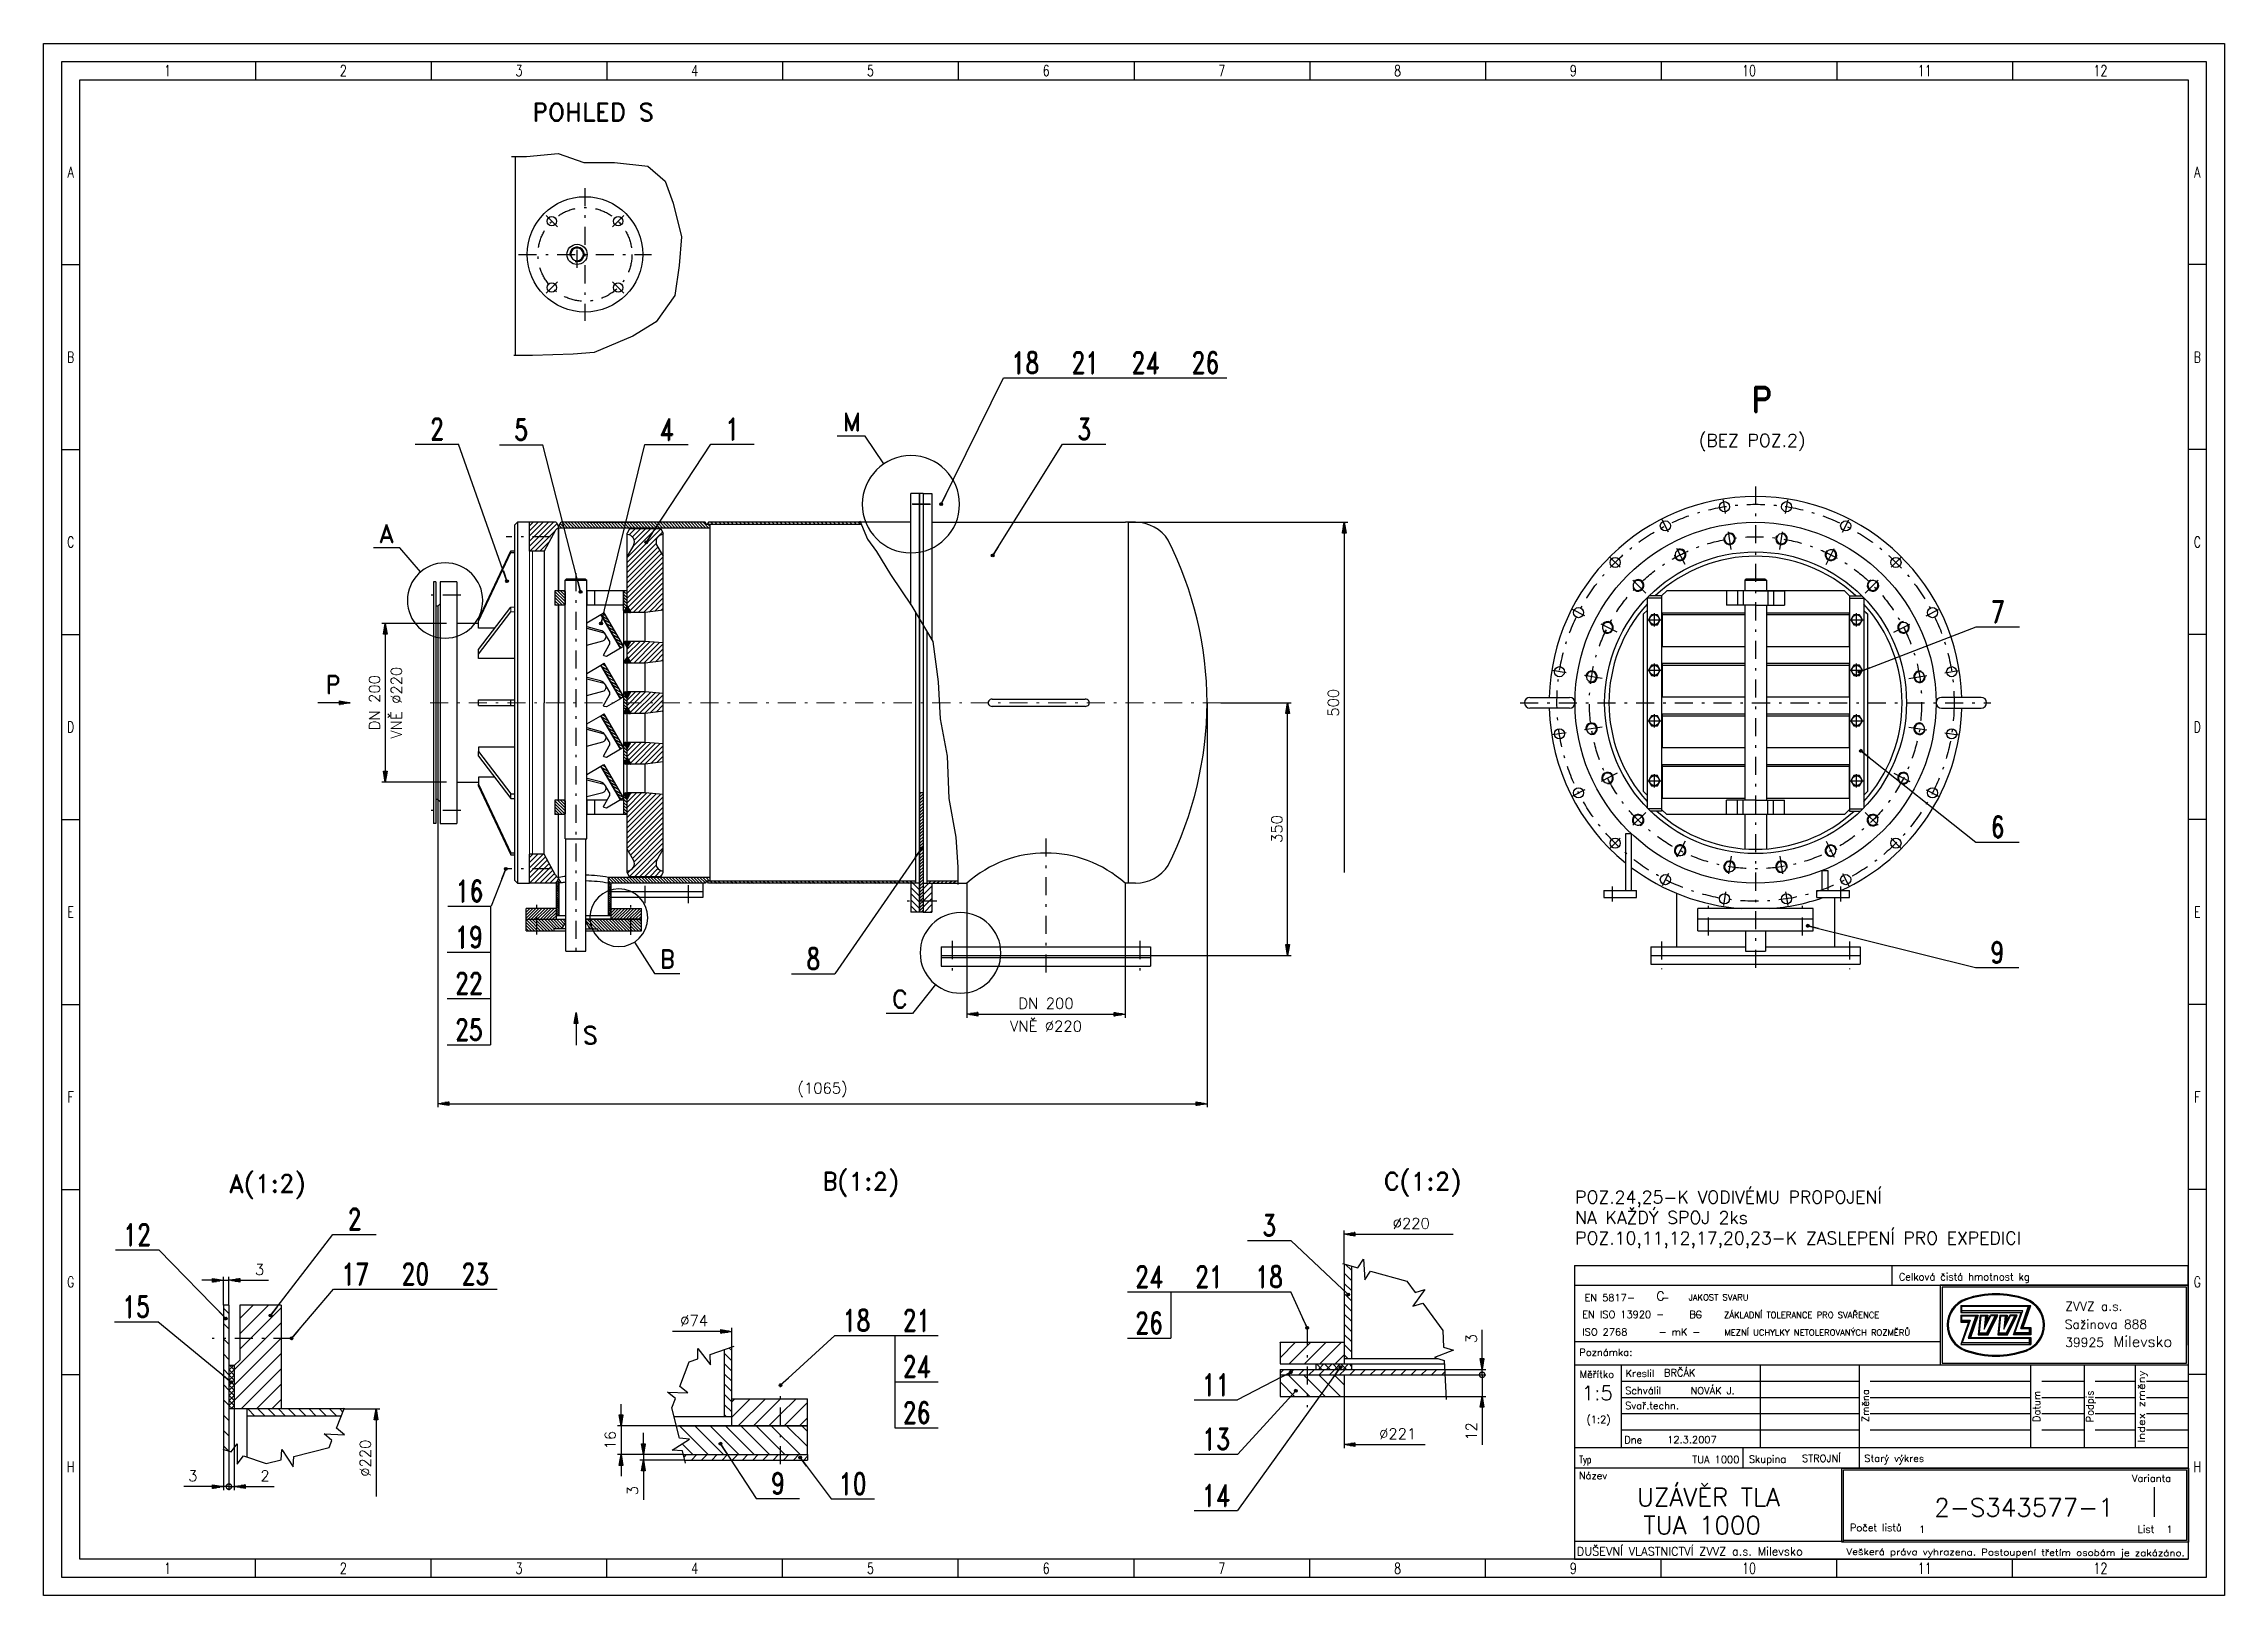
# Model space of a CAD drawing. Header units: millimetres. Extents: x -1300 to 1720, y -1790 to 360.
import ezdxf
from ezdxf.enums import TextEntityAlignment as Align

# ---------------------------------------------------------------- set-up
doc = ezdxf.new("R2010")
doc.units = ezdxf.units.MM
doc.header["$LTSCALE"] = 5
doc.header["$PDMODE"] = 1
doc.linetypes.add('CSN_CERCHOVANA', pattern=[10.7, 5, -2.5, 0.7, -2.5])
for name, color, linetype in [('DV1_0', 7, 'Continuous'), ('KOTY', 4, 'Continuous'), ('OSY', 1, 'CSN_CERCHOVANA'), ('PROF_FRM1', 7, 'Continuous'), ('PROF_FRM2', 7, 'Continuous'), ('PROF_FRM3', 6, 'Continuous'), ('SILNA', 7, 'Continuous'), ('SLABA', 4, 'Continuous'), ('SRAFY', 6, 'Continuous'), ('TEXT1', 4, 'Continuous'), ('TEXT3', 2, 'Continuous'), ('TUCNA', 2, 'Continuous'), ('ZAVIT', 4, 'Continuous')]:
    doc.layers.add(name, color=color, linetype=linetype)
doc.styles.add('MSPR_TXT', font='romans', dxfattribs={"width": 0.75})
doc.styles.add('ROMANS', font='ROMANS.SHX')
doc.styles.add('SIMPLEX', font='SIMPLEX', dxfattribs={"width": 0.75})
doc.styles.add('ZVVZ', font='romand.shx')
doc.dimstyles.new('PROFI_CSN', dxfattribs={"dimscale": 0, "dimtxt": 3, "dimasz": 3, "dimexe": 1, "dimexo": 0, "dimgap": 1.5, "dimtad": 1, "dimlfac": -1, "dimrnd": 0.5, "dimzin": 9, "dimlunit": 6, "dimtxsty": 'ZVVZ', "dimblk": 'PRCLFILL', "dimcen": 0, "dimclrd": 256, "dimclre": 256, "dimclrt": 256, "dimadec": 1, "dimazin": 2, "dimtm": 1e-09, "dimtfac": 0.6, "dimtmove": 0, "dimatfit": 0, "dimldrblk": 'PRCLFILL', "dimfxl": 0, "dimarcsym": 0})
pattern_1 = [(45, (0, 0), (-2.12132, 2.12132), [])]

msp = doc.modelspace()

# ---------------------------------------------------------------- texts
at = {"layer": 'KOTY', "char_height": 15, "attachment_point": 5, "rotation": 90, "style": 'ZVVZ'}
for s, insert in [('VNĚ %%C220', (-811.091, -553.524)), ('500', (486.484, -553.525)), ('%%C220', (-854.147, -1600.118))]:
    msp.add_mtext(s, dxfattribs=dict(at, insert=insert))
at = {"layer": 'KOTY', "char_height": 15, "attachment_point": 5, "style": 'ZVVZ'}
for s, insert in [('VNĚ %%C220', (88.492, -1001.692)), ('%%C220', (594.38, -1274.903)), ('%%C74', (-398.742, -1409.604)), ('%%C221', (575.535, -1566.361))]:
    msp.add_mtext(s, dxfattribs=dict(at, insert=insert))
at = {"layer": 'TEXT1', "style": 'ZVVZ'}
for s, p in [('(BEZ POZ.2)', (992.483, -198.721)), ('POZ.24,25-K VODIVÉMU PROPOJENÍ', (821.316, -1247.2)), ('NA KAŽDÝ SPOJ 2ks', (821.316, -1275.533)), ('POZ.10,11,12,17,20,23-K ZASLEPENÍ PRO EXPEDICI', (821.316, -1303.867))]:
    msp.add_text(s, height=17.5, dxfattribs=at).set_placement(p)
at = {"layer": 'TEXT3', "style": 'ZVVZ'}
msp.add_text('P', height=35, dxfattribs=at).set_placement((1064.642, -150.871))
at = {"layer": 'TUCNA', "style": 'ZVVZ'}
for s, p in [('POHLED S', (-622.525, 252.366)), ('M', (-193.145, -176.711)), ('A', (-835.233, -331.371)), ('P', (-909.436, -540.801)), ('B', (-446.308, -921.034)), ('C', (-125.14, -976.556)), ('S', (-553.204, -1026.589)), ('A(1:2)', (-1043.181, -1232.028)), ('B(1:2)', (-221.218, -1229.032)), ('C(1:2)', (556.183, -1228.92))]:
    msp.add_text(s, height=25, dxfattribs=at).set_placement(p)

# ---------------------------------------------------------------- blocks, each defined once
blk = doc.blocks.new('PRCLFILL')
at = {"ltscale": 20}
for p, q in [((-1, 0.17), (0, 0)), ((-1, -0.17), (-1, 0.17)), ((0, 0), (-1, -0.17))]:
    blk.add_line(p, q, dxfattribs=at)
at = {"color": 0, "ltscale": 20}
for p, q in [((-1, 0.15), (-0.87, 0.15)), ((-1, 0.1), (-0.57, 0.1)), ((-1, 0.05), (-0.27, 0.05)), ((-1, 0), (-0.03, 0)), ((-1, -0.05), (-0.33, -0.05)), ((-1, -0.1), (-0.63, -0.1)), ((-1, -0.15), (-0.93, -0.15))]:
    blk.add_line(p, q, dxfattribs=at)
blk = doc.blocks.new('*D76')
at = {"layer": 'Defpoints', "color": 0}
for p in [(311.7, -553.5), (-753.5, -687.5), (311.7, -1109)]:
    blk.add_point(p, dxfattribs=at)
at = {"layer": 'KOTY', "lineweight": -2}
for p, q in [((311.7, -553.5), (311.7, -1114)), ((-753.5, -687.5), (-753.5, -1114)), ((-738.5, -1109), (296.7, -1109))]:
    blk.add_line(p, q, dxfattribs=at)
at = {"layer": 'KOTY', "lineweight": -2, "xscale": 15, "yscale": 15, "zscale": 15, "rotation": 180}
blk.add_blockref('PRCLFILL', (-753.5, -1109), dxfattribs=at)
at = {"layer": 'KOTY', "lineweight": -2, "xscale": 15, "yscale": 15, "zscale": 15}
blk.add_blockref('PRCLFILL', (311.7, -1109), dxfattribs=at)
at = {"layer": 'KOTY', "insert": (-220.9, -1090), "char_height": 15, "attachment_point": 5, "style": 'ZVVZ'}
blk.add_mtext('(1065)', dxfattribs=at)
blk = doc.blocks.new('*D77')
at = {"layer": 'Defpoints', "color": 0}
for p in [(330.6, -553.5), (423.2, -553.5), (233.5, -903.5)]:
    blk.add_point(p, dxfattribs=at)
at = {"layer": 'KOTY', "lineweight": -2}
for p, q in [((330.6, -553.5), (428.2, -553.5)), ((423.2, -888.5), (423.2, -568.5)), ((233.5, -903.5), (428.2, -903.5))]:
    blk.add_line(p, q, dxfattribs=at)
at = {"layer": 'KOTY', "lineweight": -2, "xscale": 15, "yscale": 15, "zscale": 15}
for p, rotation in [((423.2, -553.5), 90), ((423.2, -903.5), 270)]:
    blk.add_blockref('PRCLFILL', p, dxfattribs=dict(at, rotation=rotation))
at = {"layer": 'KOTY', "insert": (408.2, -728.5), "char_height": 15, "attachment_point": 5, "rotation": 90, "style": 'ZVVZ'}
blk.add_mtext('350', dxfattribs=at)
blk = doc.blocks.new('*D78')
at = {"layer": 'Defpoints', "color": 0}
for p in [(-21, -891.5), (198, -891.5), (198, -985)]:
    blk.add_point(p, dxfattribs=at)
at = {"layer": 'KOTY', "lineweight": -2}
for p, q in [((-21, -891.5), (-21, -990)), ((198, -891.5), (198, -990)), ((-6, -985), (183, -985))]:
    blk.add_line(p, q, dxfattribs=at)
at = {"layer": 'KOTY', "lineweight": -2, "xscale": 15, "yscale": 15, "zscale": 15, "rotation": 180}
blk.add_blockref('PRCLFILL', (-21, -985), dxfattribs=at)
at = {"layer": 'KOTY', "lineweight": -2, "xscale": 15, "yscale": 15, "zscale": 15}
blk.add_blockref('PRCLFILL', (198, -985), dxfattribs=at)
at = {"layer": 'KOTY', "insert": (88.5, -970), "char_height": 15, "attachment_point": 5, "style": 'ZVVZ'}
blk.add_mtext('DN 200', dxfattribs=at)
blk = doc.blocks.new('*D79')
at = {"layer": 'Defpoints', "color": 0}
for p in [(-741.6, -443.5), (-826.4, -663.5), (-741.6, -663.5)]:
    blk.add_point(p, dxfattribs=at)
at = {"layer": 'KOTY', "lineweight": -2}
for p, q in [((-741.6, -443.5), (-831.4, -443.5)), ((-826.4, -458.5), (-826.4, -648.5)), ((-741.6, -663.5), (-831.4, -663.5))]:
    blk.add_line(p, q, dxfattribs=at)
at = {"layer": 'KOTY', "lineweight": -2, "xscale": 15, "yscale": 15, "zscale": 15}
for p, rotation in [((-826.4, -443.5), 90), ((-826.4, -663.5), 270)]:
    blk.add_blockref('PRCLFILL', p, dxfattribs=dict(at, rotation=rotation))
at = {"layer": 'KOTY', "insert": (-841.4, -553.5), "char_height": 15, "attachment_point": 5, "rotation": 90, "style": 'ZVVZ'}
blk.add_mtext('DN 200', dxfattribs=at)
blk = doc.blocks.new('prcirtop')
blk.add_lwpolyline([(-1, 0, 1), (1, 0, 1)], format="xyb", close=True)
blk = doc.blocks.new('PROFBT003XATVE')
at = {"layer": 'PROF_FRM1'}
for p, q in [((0, 0), (0, 420)), ((0, 420), (594, 420)), ((594, 420), (594, 0)), ((594, 0), (0, 0))]:
    blk.add_line(p, q, dxfattribs=at)
at = {"layer": 'PROF_FRM3'}
for p, q in [((-5, -5), (-5, 425)), ((-5, 425), (599, 425)), ((599, 425), (599, -5)), ((53.67, 420), (53.67, 415)), ((102.33, 420), (102.33, 415)), ((151, 420), (151, 415)), ((199.67, 420), (199.67, 415)), ((248.33, 420), (248.33, 415)), ((297, 420), (297, 415)), ((345.67, 420), (345.67, 415)), ((394.33, 420), (394.33, 415)), ((443, 420), (443, 415)), ((491.67, 420), (491.67, 415)), ((540.33, 420), (540.33, 415)), ((5, 5), (5, 415)), ((5, 415), (589, 415)), ((589, 415), (589, 5)), ((0, 363.75), (5, 363.75)), ((594, 363.75), (589, 363.75)), ((0, 312.5), (5, 312.5)), ((594, 312.5), (589, 312.5)), ((0, 261.25), (5, 261.25)), ((594, 261.25), (589, 261.25)), ((0, 210), (5, 210)), ((594, 210), (589, 210)), ((0, 158.75), (5, 158.75)), ((594, 158.75), (589, 158.75)), ((0, 107.5), (5, 107.5)), ((594, 107.5), (589, 107.5)), ((0, 56.25), (5, 56.25)), ((594, 56.25), (589, 56.25)), ((589, 5), (5, 5)), ((53.67, 0), (53.67, 5)), ((102.33, 0), (102.33, 5)), ((151, 0), (151, 5)), ((199.67, 0), (199.67, 5)), ((248.33, 0), (248.33, 5)), ((297, 0), (297, 5)), ((345.67, 0), (345.67, 5)), ((394.33, 0), (394.33, 5)), ((443, 0), (443, 5)), ((491.67, 0), (491.67, 5)), ((540.33, 0), (540.33, 5)), ((599, -5), (-5, -5))]:
    blk.add_line(p, q, dxfattribs=at)
at = {"layer": 'SILNA', "color": 7}
for p, q in [((419, 86.44), (589, 86.44)), ((419, 86.44), (419, 5)), ((589, 86.44), (589, 5)), ((589, 64.37), (589, 86.44)), ((520.29, 80.94), (520.29, 58.87)), ((589, 80.94), (520.29, 80.94)), ((520.79, 80.44), (520.79, 59.37)), ((588.5, 80.44), (520.79, 80.44)), ((588.5, 59.37), (588.5, 80.44)), ((418.98, 58.87), (589, 58.87)), ((497.95, 30.37), (497.95, 58.87)), ((520.29, 58.87), (589, 58.87)), ((520.79, 59.37), (588.5, 59.37)), ((419, 35.96), (589, 35.96)), ((493.05, 30.25), (589.05, 30.25)), ((493.05, 9.75), (493.05, 30.25)), ((589.05, 30.25), (589.05, 9.75)), ((493.55, 29.75), (588.55, 29.75)), ((493.55, 10.25), (493.55, 29.75)), ((588.55, 29.75), (588.55, 10.25)), ((419, 10), (493.57, 10)), ((589.05, 9.75), (493.05, 9.75)), ((588.55, 10.25), (493.55, 10.25))]:
    blk.add_line(p, q, dxfattribs=at)
at = {"layer": 'SILNA', "color": 4}
for p, q in [((507, 80.94), (507, 86.44)), ((419, 80.94), (589, 80.94)), ((419, 65.37), (520.29, 65.37)), ((432.05, 35.87), (432.05, 58.87)), ((432.05, 54.37), (497.95, 54.37)), ((470.48, 35.96), (470.48, 58.77)), ((500.9, 54.37), (545.4, 54.37)), ((545.4, 35.87), (545.4, 58.87)), ((548.4, 54.37), (560.25, 54.37)), ((560.25, 35.87), (560.25, 58.87)), ((563.25, 54.37), (574.4, 54.37)), ((574.4, 35.87), (574.4, 58.87)), ((577.4, 54.37), (589, 54.37)), ((432.05, 49.87), (497.95, 49.87)), ((500.9, 49.87), (545.4, 49.87)), ((548.4, 49.87), (560.25, 49.87)), ((563.25, 49.87), (574.4, 49.87)), ((577.4, 49.87), (589, 49.87)), ((432.05, 45.37), (497.95, 45.37)), ((500.9, 45.37), (545.4, 45.37)), ((548.4, 45.37), (560.25, 45.37)), ((563.25, 45.37), (574.4, 45.37)), ((577.4, 45.37), (589, 45.37)), ((432.05, 40.87), (497.95, 40.87)), ((500.9, 40.87), (545.4, 40.87)), ((548.4, 40.87), (560.25, 40.87)), ((563.25, 40.87), (574.4, 40.87)), ((577.4, 40.87), (589, 40.87)), ((419, 30.37), (589, 30.37)), ((465.75, 30.46), (465.75, 35.96)), ((579.53, 24.98), (579.53, 16.78)), ((419, 5), (589, 5))]:
    blk.add_line(p, q, dxfattribs=at)
at = {"layer": 'SILNA'}
for p, q in [((525.99, 75.34), (525.99, 73.4)), ((525.99, 75.34), (545.43, 75.34)), ((525.99, 75.13), (544.78, 75.13)), ((525.99, 73.94), (543.14, 73.94)), ((525.99, 73.4), (542.73, 73.4)), ((525.99, 72.64), (525.99, 70.7)), ((525.99, 72.64), (530.85, 72.64)), ((526.2, 75.34), (526.2, 73.4)), ((526.2, 72.64), (526.2, 70.7)), ((530.85, 72.64), (528.69, 66.49)), ((531.39, 72.64), (530.85, 67.24)), ((531.39, 72.64), (533.44, 72.64)), ((533.44, 72.64), (533.25, 70.75)), ((533.25, 70.75), (534.19, 72.64)), ((533.55, 67.24), (536.25, 72.64)), ((536.25, 72.64), (534.19, 72.64)), ((536.79, 72.64), (536.25, 67.24)), ((536.79, 72.64), (538.84, 72.64)), ((538.65, 70.75), (539.59, 72.64)), ((538.84, 72.64), (538.65, 70.75)), ((538.95, 67.24), (541.65, 72.64)), ((541.65, 72.64), (539.59, 72.64)), ((540.57, 67.24), (542.73, 73.4)), ((540.98, 67.78), (543.14, 73.94)), ((542.62, 68.97), (544.78, 75.13)), ((543.27, 69.19), (545.43, 75.34)), ((525.99, 72.43), (530.2, 72.43)), ((525.99, 71.24), (528.56, 71.24)), ((525.99, 70.7), (528.15, 70.7)), ((528.15, 70.7), (525.99, 64.54)), ((528.56, 71.24), (526.4, 65.08)), ((530.2, 72.43), (528.04, 66.27)), ((528.69, 66.49), (545.43, 66.49)), ((528.69, 66.49), (545.43, 66.49)), ((530.85, 67.24), (533.55, 67.24)), ((531.58, 72.43), (531.12, 67.78)), ((531.12, 67.78), (533.21, 67.78)), ((531.58, 72.43), (532.87, 72.43)), ((532.87, 72.43), (532.51, 68.79)), ((532.51, 68.79), (534.33, 72.43)), ((533.21, 67.78), (535.53, 72.43)), ((535.53, 72.43), (534.33, 72.43)), ((536.25, 67.24), (538.95, 67.24)), ((536.98, 72.43), (536.52, 67.78)), ((536.52, 67.78), (538.61, 67.78)), ((536.98, 72.43), (538.27, 72.43)), ((538.27, 72.43), (537.91, 68.79)), ((537.91, 68.79), (539.73, 72.43)), ((538.61, 67.78), (540.93, 72.43)), ((540.93, 72.43), (539.73, 72.43)), ((545.43, 67.24), (540.57, 67.24)), ((545.43, 67.78), (540.98, 67.78)), ((542.62, 68.97), (545.43, 68.97)), ((543.27, 69.19), (545.43, 69.19)), ((544.89, 69.19), (544.89, 67.24)), ((544.89, 66.49), (544.89, 64.54)), ((545.43, 69.19), (545.43, 67.24)), ((545.43, 66.49), (545.43, 64.54)), ((545.43, 66.49), (545.43, 64.54)), ((525.99, 64.54), (545.43, 64.54)), ((526.4, 65.08), (545.43, 65.08)), ((528.04, 66.27), (545.43, 66.27))]:
    blk.add_line(p, q, dxfattribs=at)
for centre, radius, start, end in [((535.71, 53.2), 25.38, 70.79232, 109.20768), ((529.87, 69.94), 7.65, 109.20768, 250.79232), ((529.87, 69.94), 7.56, 109.20768, 250.79232), ((529.87, 69.94), 7.47, 109.20768, 250.79232), ((529.87, 69.94), 7.38, 109.20768, 250.79232), ((535.71, 53.2), 25.29, 70.79232, 109.20768), ((535.71, 53.2), 25.2, 70.79232, 109.20768), ((535.71, 53.2), 25.11, 70.79232, 109.20768), ((541.54, 69.94), 7.38, 289.20768, 70.79232), ((541.54, 69.94), 7.47, 289.20768, 70.79232), ((541.54, 69.94), 7.56, 289.20768, 70.79232), ((541.54, 69.94), 7.65, 289.20768, 70.79232), ((535.71, 86.68), 25.38, 250.79232, 289.20768), ((535.71, 86.68), 25.29, 250.79232, 289.20768), ((535.71, 86.68), 25.2, 250.79232, 289.20768), ((535.71, 86.68), 25.11, 250.79232, 289.20768)]:
    blk.add_arc(centre, radius, start, end, dxfattribs=at)
for points in [[(525.99, 75.34), (525.99, 75.13), (545.43, 75.34), (544.78, 75.13)], [(525.99, 75.34), (526.2, 75.34), (525.99, 73.4), (526.2, 73.4)], [(525.99, 73.94), (525.99, 73.4), (543.14, 73.94), (542.73, 73.4)], [(525.99, 70.7), (526.2, 70.7), (525.99, 72.64), (526.2, 72.64)], [(526.2, 72.64), (526.2, 72.43), (530.85, 72.64), (530.2, 72.43)], [(530.85, 72.64), (530.2, 72.43), (528.69, 66.49), (528.04, 66.27)], [(531.12, 67.78), (530.85, 67.24), (531.58, 72.43), (531.39, 72.64)], [(531.39, 72.64), (531.58, 72.43), (533.44, 72.64), (532.87, 72.43)], [(533.44, 72.64), (532.87, 72.43), (533.25, 70.75), (532.51, 68.79)], [(533.25, 70.75), (532.51, 68.79), (534.19, 72.64), (534.33, 72.43)], [(535.53, 72.43), (536.25, 72.64), (533.21, 67.78), (533.55, 67.24)], [(534.19, 72.64), (534.33, 72.43), (536.25, 72.64), (535.53, 72.43)], [(536.52, 67.78), (536.25, 67.24), (536.98, 72.43), (536.79, 72.64)], [(536.79, 72.64), (536.98, 72.43), (538.84, 72.64), (538.27, 72.43)], [(538.84, 72.64), (538.27, 72.43), (538.65, 70.75), (537.91, 68.79)], [(538.65, 70.75), (537.91, 68.79), (539.59, 72.64), (539.73, 72.43)], [(540.93, 72.43), (541.65, 72.64), (538.61, 67.78), (538.95, 67.24)], [(539.59, 72.64), (539.73, 72.43), (541.65, 72.64), (540.93, 72.43)], [(543.14, 73.94), (542.73, 73.4), (540.98, 67.78), (540.57, 67.24)], [(545.43, 75.34), (544.78, 75.13), (543.27, 69.19), (542.62, 68.97)], [(528.15, 70.7), (528.56, 71.24), (525.99, 70.7), (525.99, 71.24)], [(525.99, 64.54), (526.4, 65.08), (528.15, 70.7), (528.56, 71.24)], [(528.69, 66.49), (528.04, 66.27), (545.43, 66.49), (545.43, 66.27)], [(533.21, 67.78), (533.55, 67.24), (531.12, 67.78), (530.85, 67.24)], [(538.61, 67.78), (538.95, 67.24), (536.52, 67.78), (536.25, 67.24)], [(540.98, 67.78), (540.57, 67.24), (545.43, 67.78), (545.43, 67.24)], [(543.27, 69.19), (542.62, 68.97), (545.43, 69.19), (545.43, 68.97)], [(544.89, 69.19), (545.43, 69.19), (544.89, 67.24), (545.43, 67.24)], [(544.89, 66.49), (545.43, 66.49), (544.89, 64.54), (545.43, 64.54)], [(545.43, 64.54), (545.43, 65.08), (525.99, 64.54), (526.4, 65.08)]]:
    blk.add_solid(points, dxfattribs=at)
at = {"style": 'ZVVZ', "flags": 9}
for tag in ['INFO', 'INFO1', 'INFO2', 'INFO3', 'INFO4', 'INFO5', 'INFO6', 'INFO7', 'INFO8', 'INFO9']:
    blk.add_attdef(tag, (0, 0), '', height=3, dxfattribs=at)
at = {"layer": 'PROF_FRM2', "style": 'SIMPLEX', "width": 0.75}
for s, p in [('1', (29.33, 416)), ('2', (78, 416)), ('3', (126.67, 416)), ('4', (175.33, 416)), ('5', (224, 416)), ('6', (272.67, 416)), ('7', (321.33, 416)), ('8', (370, 416)), ('9', (418.67, 416)), ('10', (467.33, 416)), ('11', (516, 416)), ('12', (564.67, 416)), ('A', (2.5, 387.88)), ('A', (591.5, 387.88)), ('B', (2.5, 336.62)), ('B', (591.5, 336.62)), ('C', (2.5, 285.38)), ('C', (591.5, 285.38)), ('D', (2.5, 234.12)), ('D', (591.5, 234.12)), ('E', (2.5, 182.88)), ('E', (591.5, 182.88)), ('F', (2.5, 131.62)), ('F', (591.5, 131.62)), ('G', (2.5, 80.38)), ('G', (591.5, 80.38)), ('H', (2.5, 29.12)), ('H', (591.5, 29.12)), ('1', (29.33, 1)), ('2', (78, 1)), ('3', (126.67, 1)), ('4', (175.33, 1)), ('5', (224, 1)), ('6', (272.67, 1)), ('7', (321.33, 1)), ('8', (370, 1)), ('9', (418.67, 1)), ('10', (467.33, 1)), ('11', (516, 1)), ('12', (564.67, 1))]:
    blk.add_text(s, height=3, dxfattribs=at).set_placement(p, align=Align.CENTER)
at = {"layer": 'PROF_FRM2', "style": 'MSPR_TXT', "width": 0.75, "flags": 1}
for tag, p in [('DY', (594, 420)), ('DX', (0, 0))]:
    blk.add_attdef(tag, p, '', height=10, dxfattribs=at)
at = {"layer": 'SILNA', "color": 4, "style": 'ROMANS'}
for s, height, p in [('Celková čistá hmotnost kg', 2, (508.83, 82.29)), (' EN ISO 13920 -    - ', 2, (419.76, 71.85)), (' EN 5817-    - ', 2, (420.4, 76.5)), ('JAKOST SVARU', 1.7, (450.6, 76.72)), ('ZÁKLADNÍ TOLERANCE PRO SVAŘENCE', 1.7, (460.43, 71.85)), (' ISO 2768     - mK - ', 2, (419.76, 66.99)), ('MEZNÍ UCHYLKY NETOLEROVANÝCH ROZMĚRŮ', 1.7, (460.53, 66.99)), ('Poznámka:', 2, (420.34, 61.34)), ('Kreslil', 2, (433.15, 55.54)), ('Svař.techn.', 2, (433.02, 46.61)), ('Schválil', 2, (433.04, 50.77)), ('Dne', 2, (432.78, 37.1)), ('Skupina', 2, (467.28, 31.77)), ('Starý výkres', 2, (499.28, 31.98)), ('Název', 2, (420.19, 27.21)), ('Varianta', 2, (573.38, 26.45)), ('Počet listů', 2, (495.28, 12.79)), ('List', 2, (574.97, 12.36))]:
    blk.add_text(s, height=height, dxfattribs=at).set_placement(p)
at = {"layer": 'SILNA', "style": 'ROMANS'}
for s, height, p in [('ZVVZ a.s.', 2.5, (554.93, 73.88)), ('Sažinova 888', 2.5, (554.79, 68.87)), ('Milevsko', 3, (568.22, 63.86)), ('39925', 2.5, (554.93, 63.86))]:
    blk.add_text(s, height=height, dxfattribs=at).set_placement(p)
at = {"layer": 'SILNA', "color": 4, "style": 'ROMANS'}
blk.add_text('Měřítko', height=2, dxfattribs=at).set_placement((425.19, 55.29), align=Align.CENTER)
at = {"layer": 'SILNA', "color": 4}
for s, height, rotation, style, width, p, p2 in [('Index změny', 2, 90, 'ROMANS', 1.051169, (577.01, 37.3), (577.01, 57.32)), ('Veškerá práva vyhrazena. Postoupení třetím osobám je zakázáno.', 1.8, 359.77109, 'SIMPLEX', 1.005056, (494.31, 6.23), (588.04, 5.85))]:
    blk.add_text(s, height=height, rotation=rotation, dxfattribs=dict(at, style=style, width=width)).set_placement(p, p2, align=Align.FIT)
at = {"layer": 'SILNA', "color": 4, "style": 'ROMANS'}
for s, p in [('Změna', (499.56, 47.58)), ('Datum', (546.98, 47.36)), ('Podpis', (562.02, 47.36))]:
    blk.add_text(s, height=2, rotation=90, dxfattribs=at).set_placement(p, align=Align.MIDDLE)
at = {"layer": 'SILNA', "color": 4, "style": 'MSPR_TXT', "width": 0.75}
blk.add_text('Typ', height=2, dxfattribs=at).set_placement((420.37, 31.67))
at = {"layer": 'SILNA', "color": 7, "style": 'ROMANS'}
blk.add_text('DUŠEVNÍ VLASTNICTVÍ ZVVZ a.s. Milevsko', height=2.3, dxfattribs=at).set_placement((419.64, 6.06))
at = {"layer": 'SILNA', "color": 4, "style": 'ROMANS'}
for tag, p, height in [('BLATT5', (555.26, 82.11), 3), ('POZN', (439.84, 61.31), 2), ('BLATT9A', (443.79, 55.7), 2), ('BLATT8A', (444.68, 37.14), 2), ('SKP', (479.28, 31.96), 2), ('STARY', (520.58, 31.66), 2)]:
    blk.add_attdef(tag, p, '', height=height, dxfattribs=at)
at = {"layer": 'SILNA', "color": 4, "style": 'ROMANS', "flags": 8}
for tag, height, p in [('C', 2.5, (442.82, 76.7)), ('BG', 2, (452.54, 71.85))]:
    blk.add_attdef(tag, text='', height=height, dxfattribs=at).set_placement(p, align=Align.CENTER)
at = {"layer": 'SILNA', "color": 7, "style": 'ROMANS'}
for tag, height, p in [('BLATT4', 4, (425.33, 49.1)), ('BLATT10A', 5, (456.11, 19.71)), ('BLATT12', 5, (543.51, 16.88)), ('BLAT10B', 5, (454.34, 11.96))]:
    blk.add_attdef(tag, text='', height=height, dxfattribs=at).set_placement(p, align=Align.CENTER)
at = {"layer": 'SILNA', "color": 4, "style": 'ROMANS', "width": 1.137469}
blk.add_attdef('TECHN', text='', height=2, rotation=0.0172, dxfattribs=at).set_placement((449.17, 46.67), (469.97, 46.67), align=Align.FIT)
at = {"layer": 'SILNA', "color": 4, "style": 'ROMANS'}
blk.add_attdef('PREZ', text='', height=2, dxfattribs=at).set_placement((457.25, 52.08), align=Align.MIDDLE)
for tag, height, p in [('VEDL', 2, (425.66, 42.76)), ('V', 3, (584.05, 18.45))]:
    blk.add_attdef(tag, text='', height=height, dxfattribs=at).set_placement(p, align=Align.CENTER)
blk.add_attdef('TYP', text='', height=2, dxfattribs=at).set_placement((464.66, 31.66), align=Align.RIGHT)
at = {"layer": 'SILNA', "color": 4, "style": 'ROMANS', "flags": 8}
for tag, p in [('L', (514.45, 12.3)), ('L1', (582.96, 12.3))]:
    blk.add_attdef(tag, p, '', height=2, dxfattribs=at)
blk = doc.blocks.new('ballflag')
blk.add_line((0, 0), (2, 0))
at = {"style": 'SIMPLEX', "width": 0.75}
blk.add_attdef('ATR1', text='', height=1, dxfattribs=at).set_placement((1, 0.2), align=Align.CENTER)
blk = doc.blocks.new('PROFBALL00BQ17AE')
at = {"layer": 'TUCNA'}
ref = blk.add_blockref('ballflag', (0, 0), dxfattribs=dict(at, xscale=6, yscale=6, zscale=6))
ref.add_attrib('ATR1', '1', dxfattribs={"layer": '0', "height": 6, "style": 'ZVVZ', "width": 0.75}).set_placement((6.01, 1.22), align=Align.CENTER)
blk = doc.blocks.new('P-DOT')
blk.add_line((-1, 0), (0, 0))
at = {"color": 0}
for p, q in [((-0.12, 0.04), (0.12, 0.04)), ((-0.12, 0), (0.12, 0)), ((-0.1, 0.08), (0.1, 0.08)), ((-0.04, 0.12), (0.04, 0.12)), ((-0.12, -0.04), (0.12, -0.04)), ((-0.1, -0.08), (0.1, -0.08)), ((-0.04, -0.12), (0.04, -0.12))]:
    blk.add_line(p, q, dxfattribs=at)
blk.add_circle((0, 0), 0.125)
blk = doc.blocks.new('PROFBALL00BQDZSE', base_point=(12, 0))
at = {"layer": 'TUCNA'}
ref = blk.add_blockref('ballflag', (0, 0), dxfattribs=dict(at, xscale=6, yscale=6, zscale=6))
ref.add_attrib('ATR1', '2', dxfattribs={"layer": '0', "height": 6, "style": 'ZVVZ', "width": 0.75}).set_placement((6.01, 1.22), align=Align.CENTER)
blk = doc.blocks.new('PROFBALL00BQOFOE')
at = {"layer": 'TUCNA'}
ref = blk.add_blockref('ballflag', (0, 0), dxfattribs=dict(at, xscale=6, yscale=6, zscale=6))
ref.add_attrib('ATR1', '3', dxfattribs={"layer": '0', "height": 6, "style": 'ZVVZ', "width": 0.75}).set_placement((6.01, 1.22), align=Align.CENTER)
blk = doc.blocks.new('PROFBALL00BQY6SE')
at = {"layer": 'TUCNA'}
ref = blk.add_blockref('ballflag', (0, 0), dxfattribs=dict(at, xscale=6, yscale=6, zscale=6))
ref.add_attrib('ATR1', '4', dxfattribs={"layer": '0', "height": 6, "style": 'ZVVZ', "width": 0.75}).set_placement((6.01, 1.22), align=Align.CENTER)
blk = doc.blocks.new('PROFBALL00BR5GYE', base_point=(12, 0))
at = {"layer": 'TUCNA'}
ref = blk.add_blockref('ballflag', (0, 0), dxfattribs=dict(at, xscale=6, yscale=6, zscale=6))
ref.add_attrib('ATR1', '5', dxfattribs={"layer": '0', "height": 6, "style": 'ZVVZ', "width": 0.75}).set_placement((6.01, 1.22), align=Align.CENTER)
blk = doc.blocks.new('PROFBALL00BS7FPE')
at = {"layer": 'TUCNA'}
ref = blk.add_blockref('ballflag', (0, 0), dxfattribs=dict(at, xscale=6, yscale=6, zscale=6))
ref.add_attrib('ATR1', '9', dxfattribs={"layer": '0', "height": 6, "style": 'ZVVZ', "width": 0.75}).set_placement((6.01, 1.22), align=Align.CENTER)
blk = doc.blocks.new('PROFBALL00BSH5JE')
at = {"layer": 'TUCNA'}
ref = blk.add_blockref('ballflag', (0, 0), dxfattribs=dict(at, xscale=6, yscale=6, zscale=6))
ref.add_attrib('ATR1', '6', dxfattribs={"layer": '0', "height": 6, "style": 'ZVVZ', "width": 0.75}).set_placement((6.01, 1.22), align=Align.CENTER)
blk = doc.blocks.new('PROFBALL00BTOS9E', base_point=(12, 0))
at = {"layer": 'TUCNA'}
ref = blk.add_blockref('ballflag', (0, 0), dxfattribs=dict(at, xscale=6, yscale=6, zscale=6))
ref.add_attrib('ATR1', '8', dxfattribs={"layer": '0', "height": 6, "style": 'ZVVZ', "width": 0.75}).set_placement((6.01, 1.22), align=Align.CENTER)
blk = doc.blocks.new('PROFBALL00BU602E')
at = {"layer": 'TUCNA'}
ref = blk.add_blockref('ballflag', (0, 0), dxfattribs=dict(at, xscale=6, yscale=6, zscale=6))
ref.add_attrib('ATR1', '7', dxfattribs={"layer": '0', "height": 6, "style": 'ZVVZ', "width": 0.75}).set_placement((6.01, 1.22), align=Align.CENTER)
blk = doc.blocks.new('PROFBALL00C6Z1QE')
at = {"layer": 'TUCNA'}
ref = blk.add_blockref('ballflag', (0, 0), dxfattribs=dict(at, xscale=6, yscale=6, zscale=6))
ref.add_attrib('ATR1', '10', dxfattribs={"layer": '0', "height": 6, "style": 'ZVVZ', "width": 0.75}).set_placement((6.01, 1.22), align=Align.CENTER)
blk = doc.blocks.new('PROFBALL00C9ALJE', base_point=(12, 0))
at = {"layer": 'TUCNA'}
ref = blk.add_blockref('ballflag', (0, 0), dxfattribs=dict(at, xscale=6, yscale=6, zscale=6))
ref.add_attrib('ATR1', '11', dxfattribs={"layer": '0', "height": 6, "style": 'ZVVZ', "width": 0.75}).set_placement((6.01, 1.22), align=Align.CENTER)
blk = doc.blocks.new('PROFBALL00C9NEWE', base_point=(12, 0))
at = {"layer": 'TUCNA'}
ref = blk.add_blockref('ballflag', (0, 0), dxfattribs=dict(at, xscale=6, yscale=6, zscale=6))
ref.add_attrib('ATR1', '12', dxfattribs={"layer": '0', "height": 6, "style": 'ZVVZ', "width": 0.75}).set_placement((6.01, 1.22), align=Align.CENTER)
blk = doc.blocks.new('PROFBALL00CAC2XE', base_point=(12, 0))
at = {"layer": 'TUCNA'}
ref = blk.add_blockref('ballflag', (0, 0), dxfattribs=dict(at, xscale=6, yscale=6, zscale=6))
ref.add_attrib('ATR1', '13', dxfattribs={"layer": '0', "height": 6, "style": 'ZVVZ', "width": 0.75}).set_placement((6.01, 1.22), align=Align.CENTER)
blk = doc.blocks.new('PROFBALL00CAXV7E', base_point=(12, 0))
at = {"layer": 'TUCNA'}
ref = blk.add_blockref('ballflag', (0, 0), dxfattribs=dict(at, xscale=6, yscale=6, zscale=6))
ref.add_attrib('ATR1', '14', dxfattribs={"layer": '0', "height": 6, "style": 'ZVVZ', "width": 0.75}).set_placement((6.01, 1.22), align=Align.CENTER)
blk = doc.blocks.new('PROFBALL00DFLDEE', base_point=(12, 0))
at = {"layer": 'TUCNA'}
ref = blk.add_blockref('ballflag', (0, 0), dxfattribs=dict(at, xscale=6, yscale=6, zscale=6))
ref.add_attrib('ATR1', '15', dxfattribs={"layer": '0', "height": 6, "style": 'ZVVZ', "width": 0.75}).set_placement((6.01, 1.22), align=Align.CENTER)
blk = doc.blocks.new('PROFBALL00DX9OJE', base_point=(12, 0))
at = {"layer": 'TUCNA'}
ref = blk.add_blockref('ballflag', (0, 0), dxfattribs=dict(at, xscale=6, yscale=6, zscale=6))
ref.add_attrib('ATR1', '16', dxfattribs={"layer": '0', "height": 6, "style": 'ZVVZ', "width": 0.75}).set_placement((6.01, 1.22), align=Align.CENTER)
blk = doc.blocks.new('PROFBALL00DYBP0E')
at = {"layer": 'TUCNA'}
ref = blk.add_blockref('ballflag', (0, 0), dxfattribs=dict(at, xscale=6, yscale=6, zscale=6))
ref.add_attrib('ATR1', '17', dxfattribs={"layer": '0', "height": 6, "style": 'ZVVZ', "width": 0.75}).set_placement((6.01, 1.22), align=Align.CENTER)
blk = doc.blocks.new('PROFBALL00DYUGSE')
at = {"layer": 'TUCNA'}
ref = blk.add_blockref('ballflag', (0, 0), dxfattribs=dict(at, xscale=6, yscale=6, zscale=6))
ref.add_attrib('ATR1', '18', dxfattribs={"layer": '0', "height": 6, "style": 'ZVVZ', "width": 0.75}).set_placement((6.01, 1.22), align=Align.CENTER)
blk = doc.blocks.new('PROFBALL00E0OL0E')
at = {"layer": 'TUCNA'}
ref = blk.add_blockref('ballflag', (0, 0), dxfattribs=dict(at, xscale=6, yscale=6, zscale=6))
ref.add_attrib('ATR1', '18', dxfattribs={"layer": '0', "height": 6, "style": 'ZVVZ', "width": 0.75}).set_placement((6.01, 1.22), align=Align.CENTER)
blk = doc.blocks.new('PROFBALL00E1ZTYE')
at = {"layer": 'TUCNA'}
ref = blk.add_blockref('ballflag', (0, 0), dxfattribs=dict(at, xscale=6, yscale=6, zscale=6))
ref.add_attrib('ATR1', '21', dxfattribs={"layer": '0', "height": 6, "style": 'ZVVZ', "width": 0.75}).set_placement((6.01, 1.22), align=Align.CENTER)
blk = doc.blocks.new('PROFBALL00E2GN0E', base_point=(12, 0))
at = {"layer": 'TUCNA'}
ref = blk.add_blockref('ballflag', (0, 0), dxfattribs=dict(at, xscale=6, yscale=6, zscale=6))
ref.add_attrib('ATR1', '18', dxfattribs={"layer": '0', "height": 6, "style": 'ZVVZ', "width": 0.75}).set_placement((6.01, 1.22), align=Align.CENTER)
blk = doc.blocks.new('PROFBALL00E2N7JE', base_point=(12, 0))
at = {"layer": 'TUCNA'}
ref = blk.add_blockref('ballflag', (0, 0), dxfattribs=dict(at, xscale=6, yscale=6, zscale=6))
ref.add_attrib('ATR1', '21', dxfattribs={"layer": '0', "height": 6, "style": 'ZVVZ', "width": 0.75}).set_placement((6.01, 1.22), align=Align.CENTER)
blk = doc.blocks.new('PROFBALL00E2UM1E')
at = {"layer": 'TUCNA'}
ref = blk.add_blockref('ballflag', (0, 0), dxfattribs=dict(at, xscale=6, yscale=6, zscale=6))
ref.add_attrib('ATR1', '24', dxfattribs={"layer": '0', "height": 6, "style": 'ZVVZ', "width": 0.75}).set_placement((6.01, 1.22), align=Align.CENTER)
blk = doc.blocks.new('PROFBALL00E2YZLE', base_point=(12, 0))
at = {"layer": 'TUCNA'}
ref = blk.add_blockref('ballflag', (0, 0), dxfattribs=dict(at, xscale=6, yscale=6, zscale=6))
ref.add_attrib('ATR1', '24', dxfattribs={"layer": '0', "height": 6, "style": 'ZVVZ', "width": 0.75}).set_placement((6.01, 1.22), align=Align.CENTER)
blk = doc.blocks.new('PROFBALL00E3ESLE', base_point=(12, 0))
at = {"layer": 'TUCNA'}
ref = blk.add_blockref('ballflag', (0, 0), dxfattribs=dict(at, xscale=6, yscale=6, zscale=6))
ref.add_attrib('ATR1', '26', dxfattribs={"layer": '0', "height": 6, "style": 'ZVVZ', "width": 0.75}).set_placement((6.01, 1.22), align=Align.CENTER)
blk = doc.blocks.new('PROFBALL00E3SPWE')
at = {"layer": 'TUCNA'}
ref = blk.add_blockref('ballflag', (0, 0), dxfattribs=dict(at, xscale=6, yscale=6, zscale=6))
ref.add_attrib('ATR1', '20', dxfattribs={"layer": '0', "height": 6, "style": 'ZVVZ', "width": 0.75}).set_placement((6.01, 1.22), align=Align.CENTER)
blk = doc.blocks.new('PROFBALL00E3YM5E')
at = {"layer": 'TUCNA'}
ref = blk.add_blockref('ballflag', (0, 0), dxfattribs=dict(at, xscale=6, yscale=6, zscale=6))
ref.add_attrib('ATR1', '23', dxfattribs={"layer": '0', "height": 6, "style": 'ZVVZ', "width": 0.75}).set_placement((6.01, 1.22), align=Align.CENTER)
blk = doc.blocks.new('PROFBALL00E4KN4E', base_point=(12, 0))
at = {"layer": 'TUCNA'}
ref = blk.add_blockref('ballflag', (0, 0), dxfattribs=dict(at, xscale=6, yscale=6, zscale=6))
ref.add_attrib('ATR1', '25', dxfattribs={"layer": '0', "height": 6, "style": 'ZVVZ', "width": 0.75}).set_placement((6.01, 1.22), align=Align.CENTER)
blk = doc.blocks.new('PROFBALL00E3744E')
at = {"layer": 'TUCNA'}
ref = blk.add_blockref('ballflag', (0, 0), dxfattribs=dict(at, xscale=6, yscale=6, zscale=6))
ref.add_attrib('ATR1', '26', dxfattribs={"layer": '0', "height": 6, "style": 'ZVVZ', "width": 0.75}).set_placement((6.01, 1.22), align=Align.CENTER)
blk = doc.blocks.new('PROFBALL00E1HERE', base_point=(12, 0))
at = {"layer": 'TUCNA'}
ref = blk.add_blockref('ballflag', (0, 0), dxfattribs=dict(at, xscale=6, yscale=6, zscale=6))
ref.add_attrib('ATR1', '19', dxfattribs={"layer": '0', "height": 6, "style": 'ZVVZ', "width": 0.75}).set_placement((6.01, 1.22), align=Align.CENTER)
blk = doc.blocks.new('PROFBALL00E4AKPE', base_point=(12, 0))
at = {"layer": 'TUCNA'}
ref = blk.add_blockref('ballflag', (0, 0), dxfattribs=dict(at, xscale=6, yscale=6, zscale=6))
ref.add_attrib('ATR1', '22', dxfattribs={"layer": '0', "height": 6, "style": 'ZVVZ', "width": 0.75}).set_placement((6.01, 1.22), align=Align.CENTER)
blk = doc.blocks.new('PROFBALL00EEM6AE')
at = {"layer": 'TUCNA'}
ref = blk.add_blockref('ballflag', (0, 0), dxfattribs=dict(at, xscale=6, yscale=6, zscale=6))
ref.add_attrib('ATR1', '21', dxfattribs={"layer": '0', "height": 6, "style": 'ZVVZ', "width": 0.75}).set_placement((6.01, 1.22), align=Align.CENTER)
blk = doc.blocks.new('PROFBALL00EETV7E')
at = {"layer": 'TUCNA'}
ref = blk.add_blockref('ballflag', (0, 0), dxfattribs=dict(at, xscale=6, yscale=6, zscale=6))
ref.add_attrib('ATR1', '24', dxfattribs={"layer": '0', "height": 6, "style": 'ZVVZ', "width": 0.75}).set_placement((6.01, 1.22), align=Align.CENTER)
blk = doc.blocks.new('PROFBALL00EEXU0E')
at = {"layer": 'TUCNA'}
ref = blk.add_blockref('ballflag', (0, 0), dxfattribs=dict(at, xscale=6, yscale=6, zscale=6))
ref.add_attrib('ATR1', '26', dxfattribs={"layer": '0', "height": 6, "style": 'ZVVZ', "width": 0.75}).set_placement((6.01, 1.22), align=Align.CENTER)
blk = doc.blocks.new('PROFBALL00GASGGE')
at = {"layer": 'TUCNA'}
ref = blk.add_blockref('ballflag', (0, 0), dxfattribs=dict(at, xscale=6, yscale=6, zscale=6))
ref.add_attrib('ATR1', '2', dxfattribs={"layer": '0', "height": 6, "style": 'ZVVZ', "width": 0.75}).set_placement((6.01, 1.22), align=Align.CENTER)
blk = doc.blocks.new('PROFBALL00GB3YYE')
at = {"layer": 'TUCNA'}
ref = blk.add_blockref('ballflag', (0, 0), dxfattribs=dict(at, xscale=6, yscale=6, zscale=6))
ref.add_attrib('ATR1', '9', dxfattribs={"layer": '0', "height": 6, "style": 'ZVVZ', "width": 0.75}).set_placement((6.01, 1.22), align=Align.CENTER)
blk = doc.blocks.new('PROFBALL00GBBDWE', base_point=(12, 0))
at = {"layer": 'TUCNA'}
ref = blk.add_blockref('ballflag', (0, 0), dxfattribs=dict(at, xscale=6, yscale=6, zscale=6))
ref.add_attrib('ATR1', '3', dxfattribs={"layer": '0', "height": 6, "style": 'ZVVZ', "width": 0.75}).set_placement((6.01, 1.22), align=Align.CENTER)
blk = doc.blocks.new('*D128')
at = {"layer": 'Defpoints', "color": 0}
for p in [(-1050.5, -1353.7), (-1050.5, -1388.1), (-1043, -1388.1)]:
    blk.add_point(p, dxfattribs=at)
at = {"layer": 'KOTY', "lineweight": -2}
for p, q in [((-1065.5, -1353.7), (-1080.5, -1353.7)), ((-1050.5, -1388.1), (-1050.5, -1348.7)), ((-1050.5, -1353.7), (-1043, -1353.7)), ((-1043, -1388.1), (-1043, -1348.7)), ((-1028, -1353.7), (-988, -1353.7))]:
    blk.add_line(p, q, dxfattribs=at)
at = {"layer": 'KOTY', "lineweight": -2, "xscale": 15, "yscale": 15, "zscale": 15}
blk.add_blockref('PRCLFILL', (-1050.5, -1353.7), dxfattribs=at)
at = {"layer": 'KOTY', "lineweight": -2, "xscale": 15, "yscale": 15, "zscale": 15, "rotation": 180}
blk.add_blockref('PRCLFILL', (-1043, -1353.7), dxfattribs=at)
at = {"layer": 'KOTY', "insert": (-1000.5, -1338.7), "char_height": 15, "attachment_point": 5, "style": 'ZVVZ'}
blk.add_mtext('3', dxfattribs=at)
blk = doc.blocks.new('_DotSmall')
at = {"color": 0, "linetype": 'ByBlock', "const_width": 0.5}
blk.add_lwpolyline([(-0.0625, 0, 1), (0.0625, 0, 1)], format="xyb", close=True, dxfattribs=at)
blk = doc.blocks.new('*D129')
at = {"layer": 'Defpoints', "color": 0}
for p in [(-1050.5, -1588), (-1043, -1590.4), (-1050.5, -1639.6)]:
    blk.add_point(p, dxfattribs=at)
at = {"layer": 'KOTY', "lineweight": -2}
for p, q in [((-1050.5, -1588), (-1050.5, -1644.6)), ((-1043, -1590.4), (-1043, -1644.6)), ((-1065.5, -1639.6), (-1105.5, -1639.6)), ((-1043, -1639.6), (-1050.5, -1639.6)), ((-1043, -1639.6), (-1028, -1639.6))]:
    blk.add_line(p, q, dxfattribs=at)
at = {"layer": 'KOTY', "lineweight": -2, "xscale": 15, "yscale": 15, "zscale": 15}
blk.add_blockref('PRCLFILL', (-1050.5, -1639.6), dxfattribs=at)
at = {"layer": 'KOTY', "lineweight": -2, "xscale": 15, "yscale": 15, "zscale": 15, "rotation": 180}
blk.add_blockref('_DotSmall', (-1043, -1639.6), dxfattribs=at)
at = {"layer": 'KOTY', "insert": (-1093, -1624.6), "char_height": 15, "attachment_point": 5, "style": 'ZVVZ'}
blk.add_mtext('3', dxfattribs=at)
blk = doc.blocks.new('*D130')
at = {"layer": 'Defpoints', "color": 0}
for p in [(-1043, -1531.9), (-1035.5, -1531.9), (-1035.5, -1639.5)]:
    blk.add_point(p, dxfattribs=at)
at = {"layer": 'KOTY', "lineweight": -2}
for p, q in [((-1043, -1531.9), (-1043, -1644.5)), ((-1035.5, -1531.9), (-1035.5, -1644.5)), ((-1043, -1639.5), (-1058, -1639.5)), ((-1043, -1639.5), (-1035.5, -1639.5)), ((-1020.5, -1639.5), (-980.5, -1639.5))]:
    blk.add_line(p, q, dxfattribs=at)
at = {"layer": 'KOTY', "lineweight": -2, "xscale": 15, "yscale": 15, "zscale": 15}
blk.add_blockref('_DotSmall', (-1043, -1639.5), dxfattribs=at)
at = {"layer": 'KOTY', "lineweight": -2, "xscale": 15, "yscale": 15, "zscale": 15, "rotation": 180}
blk.add_blockref('PRCLFILL', (-1035.5, -1639.5), dxfattribs=at)
at = {"layer": 'KOTY', "insert": (-993, -1624.5), "char_height": 15, "attachment_point": 5, "style": 'ZVVZ'}
blk.add_mtext('2', dxfattribs=at)
blk = doc.blocks.new('*D132')
at = {"layer": 'Defpoints', "color": 0}
for p in [(-423.4, -1555.2), (-499.9, -1595.2), (-413.5, -1595.2)]:
    blk.add_point(p, dxfattribs=at)
at = {"layer": 'KOTY', "lineweight": -2}
for p, q in [((-499.9, -1540.2), (-499.9, -1525.2)), ((-423.4, -1555.2), (-504.9, -1555.2)), ((-499.9, -1555.2), (-499.9, -1595.2)), ((-413.5, -1595.2), (-504.9, -1595.2)), ((-499.9, -1610.2), (-499.9, -1625.2))]:
    blk.add_line(p, q, dxfattribs=at)
at = {"layer": 'KOTY', "lineweight": -2, "xscale": 15, "yscale": 15, "zscale": 15}
for p, rotation in [((-499.9, -1555.2), 270), ((-499.9, -1595.2), 90)]:
    blk.add_blockref('PRCLFILL', p, dxfattribs=dict(at, rotation=rotation))
at = {"layer": 'KOTY', "insert": (-514.9, -1575.2), "char_height": 15, "attachment_point": 5, "rotation": 90, "style": 'ZVVZ'}
blk.add_mtext('16', dxfattribs=at)
blk = doc.blocks.new('*D133')
at = {"layer": 'Defpoints', "color": 0}
for p in [(-413.5, -1595.2), (-469, -1602.7), (-411.7, -1602.7)]:
    blk.add_point(p, dxfattribs=at)
at = {"layer": 'KOTY', "lineweight": -2}
for p, q in [((-469, -1580.2), (-469, -1565.2)), ((-413.5, -1595.2), (-474, -1595.2)), ((-469, -1595.2), (-469, -1602.7)), ((-411.7, -1602.7), (-474, -1602.7)), ((-469, -1617.7), (-469, -1657.7))]:
    blk.add_line(p, q, dxfattribs=at)
at = {"layer": 'KOTY', "lineweight": -2, "xscale": 15, "yscale": 15, "zscale": 15}
for p, rotation in [((-469, -1595.2), 270), ((-469, -1602.7), 90)]:
    blk.add_blockref('PRCLFILL', p, dxfattribs=dict(at, rotation=rotation))
at = {"layer": 'KOTY', "insert": (-484, -1645.2), "char_height": 15, "attachment_point": 5, "rotation": 90, "style": 'ZVVZ'}
blk.add_mtext('3', dxfattribs=at)
blk = doc.blocks.new('*D134')
at = {"layer": 'Defpoints', "color": 0}
for p in [(641, -1484.6), (642.4, -1514.6), (692.5, -1514.6)]:
    blk.add_point(p, dxfattribs=at)
at = {"layer": 'KOTY', "lineweight": -2}
for p, q in [((692.5, -1484.6), (692.5, -1469.6)), ((641, -1484.6), (697.5, -1484.6)), ((692.5, -1484.6), (692.5, -1514.6)), ((642.4, -1514.6), (697.5, -1514.6)), ((692.5, -1529.6), (692.5, -1581.7))]:
    blk.add_line(p, q, dxfattribs=at)
at = {"layer": 'KOTY', "lineweight": -2, "xscale": 15, "yscale": 15, "zscale": 15}
for name, p, rotation in [('_DotSmall', (692.5, -1484.6), 270), ('PRCLFILL', (692.5, -1514.6), 90)]:
    blk.add_blockref(name, p, dxfattribs=dict(at, rotation=rotation))
at = {"layer": 'KOTY', "insert": (677.5, -1563.1), "char_height": 15, "attachment_point": 5, "rotation": 90, "style": 'ZVVZ'}
blk.add_mtext('12', dxfattribs=at)
blk = doc.blocks.new('*D135')
at = {"layer": 'Defpoints', "color": 0}
for p in [(640.6, -1477.1), (692.5, -1477.1), (641, -1484.6)]:
    blk.add_point(p, dxfattribs=at)
at = {"layer": 'KOTY', "lineweight": -2}
for p, q in [((692.5, -1462.1), (692.5, -1422.1)), ((640.6, -1477.1), (697.5, -1477.1)), ((692.5, -1484.6), (692.5, -1477.1)), ((641, -1484.6), (697.5, -1484.6)), ((692.5, -1484.6), (692.5, -1499.6))]:
    blk.add_line(p, q, dxfattribs=at)
at = {"layer": 'KOTY', "lineweight": -2, "xscale": 15, "yscale": 15, "zscale": 15}
for name, p, rotation in [('PRCLFILL', (692.5, -1477.1), 270), ('_DotSmall', (692.5, -1484.6), 90)]:
    blk.add_blockref(name, p, dxfattribs=dict(at, rotation=rotation))
at = {"layer": 'KOTY', "insert": (677.5, -1434.6), "char_height": 15, "attachment_point": 5, "rotation": 90, "style": 'ZVVZ'}
blk.add_mtext('3', dxfattribs=at)

# ---------------------------------------------------------------- dimensions: what is measured, and where the dimension line sits
at = {"layer": 'KOTY'}
dim = msp.add_linear_dim(base=(-826.447, -663.524), p1=(-741.582, -443.524), p2=(-741.582, -663.524), angle=90, text='DN 200', dimstyle='PROFI_CSN', override={"dimscale": 5, "dimlfac": 1, "dimrnd": 0.01, "dimlunit": 2}, dxfattribs=at)
dim.commit()
dim.dimension.update_dxf_attribs({"geometry": '*D79', "text_midpoint": (-841.447, -553.524)})
for base, p1, p2, text, override, picture, middle in [((311.683, -1108.963), (-753.508, -687.524), (311.683, -553.542), '(1065)', {"dimscale": 5, "dimlfac": 1, "dimrnd": 0.01, "dimlunit": 2}, '*D76', (-220.913, -1090.035)), ((197.992, -985.042), (-21.008, -891.524), (197.992, -891.524), 'DN 200', {"dimscale": 5, "dimlfac": 1, "dimrnd": 0.01, "dimlunit": 2}, '*D78', (88.492, -970.042)), ((-1035.529, -1639.487), (-1043.029, -1531.876), (-1035.529, -1531.876), '2', {"dimscale": 5, "dimlfac": 0.4, "dimrnd": 0.01, "dimlunit": 2, "dimblk1": 'DotSmall', "dimblk2": 'PRCLFILL', "dimsah": 1, "dimlwd": 65534}, '*D130', (-993.029, -1624.487))]:
    dim = msp.add_linear_dim(base=base, p1=p1, p2=p2, text=text, dimstyle='PROFI_CSN', override=override, dxfattribs=at)
    dim.commit()
    dim.dimension.update_dxf_attribs({"geometry": picture, "text_midpoint": middle})
for base, p1, p2, override, picture, middle in [((423.175, -553.524), (233.492, -903.524), (330.599, -553.524), {"dimscale": 5, "dimlfac": 1, "dimrnd": 0.01, "dimlunit": 2}, '*D77', (408.175, -728.524)), ((-469.037, -1602.719), (-413.511, -1595.219), (-411.659, -1602.719), {"dimscale": 5, "dimlfac": 0.4, "dimrnd": 0.01, "dimlunit": 2}, '*D133', (-484.037, -1645.219))]:
    dim = msp.add_linear_dim(base=base, p1=p1, p2=p2, angle=90, dimstyle='PROFI_CSN', override=override, dxfattribs=at)
    dim.commit()
    dim.dimension.update_dxf_attribs({"geometry": picture, "text_midpoint": middle})
dim = msp.add_linear_dim(base=(-1050.529, -1353.688), p1=(-1043.029, -1388.126), p2=(-1050.529, -1388.126), dimstyle='PROFI_CSN', override={"dimscale": 5, "dimlfac": 0.4, "dimrnd": 0.01, "dimlunit": 2}, dxfattribs=at)
dim.commit()
dim.dimension.update_dxf_attribs({"geometry": '*D128', "text_midpoint": (-1000.529, -1353.688), "dimtype": 160})
for base, p1, p2, override, picture, middle in [((692.467, -1477.063), (641.008, -1484.563), (640.649, -1477.063), {"dimscale": 5, "dimlfac": 0.4, "dimrnd": 0.01, "dimlunit": 2, "dimblk1": 'DotSmall', "dimblk2": 'PRCLFILL', "dimsah": 1}, '*D135', (692.467, -1434.563)), ((692.467, -1514.563), (641.008, -1484.563), (642.444, -1514.563), {"dimscale": 5, "dimlfac": 0.4, "dimrnd": 0.01, "dimlunit": 2, "dimblk1": 'DotSmall', "dimblk2": 'PRCLFILL', "dimsah": 1, "dimlwd": 65534}, '*D134', (692.467, -1563.134)), ((-499.891, -1595.219), (-423.388, -1555.219), (-413.511, -1595.219), {"dimscale": 5, "dimlfac": 0.4, "dimrnd": 0.01, "dimlunit": 2}, '*D132', (-499.891, -1575.219))]:
    dim = msp.add_linear_dim(base=base, p1=p1, p2=p2, angle=90, dimstyle='PROFI_CSN', override=override, dxfattribs=at)
    dim.commit()
    dim.dimension.update_dxf_attribs({"geometry": picture, "text_midpoint": middle, "dimtype": 160})
dim = msp.add_linear_dim(base=(-1050.529, -1639.554), p1=(-1043.029, -1590.433), p2=(-1050.529, -1587.951), dimstyle='PROFI_CSN', override={"dimscale": 5, "dimlfac": 0.4, "dimrnd": 0.01, "dimlunit": 2, "dimblk1": 'DotSmall', "dimblk2": 'PRCLFILL', "dimsah": 1}, dxfattribs=at)
dim.commit()
dim.dimension.update_dxf_attribs({"geometry": '*D129', "text_midpoint": (-1093.029, -1624.554)})

# ---------------------------------------------------------------- hatches: boundary and pattern name
at = {"layer": 'SRAFY'}
h = msp.add_hatch(dxfattribs=at)
h.set_pattern_fill('_USER', color=256, scale=5, angle=45, style=0, pattern_type=0)
h.set_pattern_definition([(45, (0, 0), (-3.535534, 3.535534), [])])
h.paths.add_polyline_path([(-590.826, -314.661, -0.23460696), (-586.508, -311.524), (-586.508, -309.524), (-589.972, -303.524), (-626.508, -303.524), (-626.508, -343.524), (-606.508, -343.524)])
h.paths.add_polyline_path([(-606.508, -763.524), (-626.508, -763.524), (-626.508, -803.524), (-589.972, -803.524), (-586.508, -797.524), (-586.508, -795.524, -0.23460696), (-590.826, -792.387)])
h = msp.add_hatch(dxfattribs=at)
h.set_pattern_fill('_USER', color=256, scale=3, angle=315, style=0, pattern_type=0)
h.set_pattern_definition([(135, (-225.574, -52.7725), (-2.12132, -2.12132), [])])
h.paths.add_polyline_path([(-383.24, -803.524), (-381.508, -800.524), (-376.508, -800.524), (-376.508, -795.524), (-517.508, -795.524), (-517.508, -803.524)])
h.paths.add_polyline_path([(-376.508, -311.524), (-376.508, -306.524), (-380.508, -306.524), (-381.508, -306.524), (-383.24, -303.524), (-583.044, -303.524), (-586.508, -309.524), (-586.508, -311.524)])
h = msp.add_hatch(dxfattribs=at)
h.set_pattern_fill('_U', color=256, scale=5, angle=45, style=0, pattern_type=0)
h.set_pattern_definition([(225, (283.0715, -319.9496), (3.535534, -3.535534), [])])
h.paths.add_polyline_path([(-441.508, -680.492), (-466.508, -678.524), (-486.508, -678.524), (-491.508, -687.184), (-491.508, -756.524), (-482.848, -771.524, -0.57735027), (-491.508, -786.524), (-491.508, -788.524), (-488.044, -794.524), (-444.972, -794.524), (-441.508, -788.524), (-441.508, -786.524, -0.57735027), (-450.168, -771.524), (-441.508, -756.524)])
h.paths.add_polyline_path([(-466.508, -638.524), (-441.508, -635.233), (-441.508, -610.492), (-466.508, -608.524), (-486.508, -608.524), (-491.508, -617.184), (-491.508, -629.864), (-486.508, -638.524)])
h.paths.add_polyline_path([(-491.508, -553.524), (-491.508, -559.864), (-486.508, -568.524), (-466.508, -568.524), (-441.508, -565.233), (-441.508, -553.524)])
h.paths.add_polyline_path([(-486.508, -538.524), (-491.508, -547.184), (-491.508, -553.524), (-441.508, -553.524), (-441.508, -540.492), (-466.508, -538.524)])
h.paths.add_polyline_path([(-441.508, -495.233), (-441.508, -470.492), (-466.508, -468.524), (-486.508, -468.524), (-491.508, -477.184), (-491.508, -489.864), (-486.508, -498.524), (-466.508, -498.524)])
h.paths.add_polyline_path([(-491.508, -419.864), (-486.508, -428.524), (-466.508, -428.524), (-441.508, -425.233), (-441.508, -350.524), (-450.168, -335.524, -0.57735027), (-441.508, -320.524), (-441.508, -318.524), (-444.972, -312.524), (-488.044, -312.524), (-491.508, -318.524), (-491.508, -320.524, -0.57735027), (-482.848, -335.524), (-491.508, -350.524)])
h = msp.add_hatch(dxfattribs=at)
h.set_pattern_fill('_USER', color=256, scale=4, angle=135, style=0, pattern_type=0)
h.set_pattern_definition([(135, (0, 0), (-2.828427, -2.828427), [])])
h.paths.add_polyline_path([(-168.411, -303.524), (-378.776, -303.524), (-380.508, -306.524), (-376.508, -306.524), (-167.125, -306.524)])
h.paths.add_polyline_path([(-91.508, -800.524), (-380.508, -800.524), (-378.776, -803.524), (-91.508, -803.524)])
h = msp.add_hatch(dxfattribs=at)
h.set_pattern_fill('_USER', color=256, scale=3, angle=315, style=0, pattern_type=0)
h.set_pattern_definition([(135, (-361.476, -171.1982), (-2.12132, -2.12132), [])])
h.paths.add_polyline_path([(-577.508, -399.524), (-578.508, -398.524), (-591.508, -398.524), (-591.508, -418.524), (-578.508, -418.524), (-577.508, -417.524)])
h = msp.add_hatch(dxfattribs=at)
h.set_pattern_fill('_USER', color=256, scale=3, angle=135, style=0, pattern_type=0)
h.set_pattern_definition([(135, (0, 0), (-2.12132, -2.12132), [])])
h.paths.add_polyline_path([(-491.508, -398.524), (-496.508, -398.524), (-496.508, -418.524), (-496.508, -425.524, 0.16971771), (-495.855, -427.393), (-491.508, -419.864)])
h.paths.add_polyline_path([(-491.508, -547.184), (-495.737, -539.517, 0.14572556), (-496.471, -541.064), (-496.469, -545.38), (-496.387, -545.52), (-496.469, -545.568), (-496.465, -553.524), (-491.508, -553.524)])
h.paths.add_polyline_path([(-491.508, -553.524), (-496.465, -553.524), (-496.458, -566.068, 0.12313693), (-495.855, -567.393), (-491.508, -559.864)])
h.paths.add_polyline_path([(-491.508, -617.184), (-495.737, -609.517, 0.12937424), (-496.435, -610.875), (-496.433, -615.441), (-496.387, -615.52), (-496.433, -615.548), (-496.423, -636.235, 0.10869428), (-495.855, -637.393), (-491.508, -629.864)])
h.paths.add_polyline_path([(-491.508, -687.184), (-495.737, -679.517, 0.11683575), (-496.4, -680.731), (-496.397, -685.502), (-496.387, -685.52), (-496.397, -685.527), (-496.386, -708.524), (-491.508, -708.524)])
h = msp.add_hatch(dxfattribs=at)
h.set_pattern_fill('_USER', color=256, scale=0.1, angle=45, style=0, pattern_type=0)
h.set_pattern_definition([(45, (0, 0), (-0.070710678, 0.070710678), [])])
h.paths.add_polyline_path([(-491.508, -419.864), (-495.855, -427.393, 0.22843689), (-493.508, -428.524), (-491.508, -428.524)])
h.paths.add_polyline_path([(-491.508, -419.864), (-491.508, -428.524), (-486.508, -428.524)])
h.paths.add_polyline_path([(-491.508, -468.524), (-493.507, -468.524, 0.21262973), (-495.737, -469.517), (-491.508, -477.184)])
h.paths.add_polyline_path([(-486.508, -468.524), (-491.508, -468.524), (-491.508, -477.184)])
h = msp.add_hatch(dxfattribs=at)
h.set_pattern_fill('_USER', color=256, scale=3, angle=30, style=0, pattern_type=0)
h.set_pattern_definition([(330, (-303.7965, 44.5727), (-1.5, -2.598076), [])])
h.paths.add_polyline_path([(-496.387, -475.52), (-500.704, -478.043), (-527.948, -431.42), (-523.631, -428.897)])
h = msp.add_hatch(dxfattribs=at)
h.set_pattern_fill('_USER', color=256, scale=3, angle=30, style=0, pattern_type=0)
h.set_pattern_definition([(330, (-303.7965, -25.4273), (-1.5, -2.598076), [])])
h.paths.add_polyline_path([(-496.387, -545.52), (-500.704, -548.043), (-527.948, -501.42), (-523.631, -498.897)])
h = msp.add_hatch(dxfattribs=at)
h.set_pattern_fill('_USER', color=256, scale=0.1, angle=45, style=0, pattern_type=0)
h.set_pattern_definition([(45, (0, -70), (-0.070710678, 0.070710678), [])])
h.paths.add_polyline_path([(-491.508, -489.864), (-495.855, -497.393, 0.22843689), (-493.508, -498.524), (-491.508, -498.524)])
h.paths.add_polyline_path([(-491.508, -489.864), (-491.508, -498.524), (-486.508, -498.524)])
h.paths.add_polyline_path([(-491.508, -538.524), (-493.507, -538.524, 0.21262973), (-495.737, -539.517), (-491.508, -547.184)])
h.paths.add_polyline_path([(-486.508, -538.524), (-491.508, -538.524), (-491.508, -547.184)])
h = msp.add_hatch(dxfattribs=at)
h.set_pattern_fill('_USER', color=256, scale=3, angle=30, style=0, pattern_type=0)
h.set_pattern_definition([(330, (-303.7965, -95.4273), (-1.5, -2.598076), [])])
h.paths.add_polyline_path([(-496.387, -615.52), (-500.704, -618.043), (-527.948, -571.42), (-523.631, -568.897)])
h = msp.add_hatch(dxfattribs=at)
h.set_pattern_fill('_USER', color=256, scale=0.1, angle=45, style=0, pattern_type=0)
h.set_pattern_definition([(45, (0, -140), (-0.070710678, 0.070710678), [])])
h.paths.add_polyline_path([(-491.508, -559.864), (-495.855, -567.393, 0.22843689), (-493.508, -568.524), (-491.508, -568.524)])
h.paths.add_polyline_path([(-491.508, -559.864), (-491.508, -568.524), (-486.508, -568.524)])
h.paths.add_polyline_path([(-491.508, -608.524), (-493.507, -608.524, 0.21262973), (-495.737, -609.517), (-491.508, -617.184)])
h.paths.add_polyline_path([(-486.508, -608.524), (-491.508, -608.524), (-491.508, -617.184)])
h = msp.add_hatch(dxfattribs=at)
h.set_pattern_fill('_USER', color=256, scale=0.1, angle=45, style=0, pattern_type=0)
h.set_pattern_definition([(45, (1e-13, -210), (-0.070710678, 0.070710678), [])])
h.paths.add_polyline_path([(-491.508, -629.864), (-495.855, -637.393, 0.22843689), (-493.508, -638.524), (-491.508, -638.524)])
h.paths.add_polyline_path([(-491.508, -629.864), (-491.508, -638.524), (-486.508, -638.524)])
h.paths.add_polyline_path([(-491.508, -678.524), (-493.507, -678.524, 0.21262973), (-495.737, -679.517), (-491.508, -687.184)])
h.paths.add_polyline_path([(-486.508, -678.524), (-491.508, -678.524), (-491.508, -687.184)])
h = msp.add_hatch(dxfattribs=at)
h.set_pattern_fill('_USER', color=256, scale=3, angle=30, style=0, pattern_type=0)
h.set_pattern_definition([(330, (-303.7965, -165.4273), (-1.5, -2.598076), [])])
h.paths.add_polyline_path([(-496.387, -685.52), (-500.704, -688.043), (-527.948, -641.42), (-523.631, -638.897)])
h = msp.add_hatch(dxfattribs=at)
h.set_pattern_fill('_USER', color=256, scale=3, angle=315, style=0, pattern_type=0)
h.set_pattern_definition([(135, (-361.476, -461.1845), (-2.12132, -2.12132), [])])
h.paths.add_polyline_path([(-577.508, -689.51), (-578.508, -688.51), (-591.508, -688.51), (-591.508, -708.51), (-578.508, -708.51), (-577.508, -707.51)])
h = msp.add_hatch(dxfattribs=at)
h.set_pattern_fill('_USER', color=256, scale=3, angle=45, style=0, pattern_type=0)
h.set_pattern_definition(pattern_1)
h.paths.add_polyline_path([(-81.508, -678.524), (-86.508, -678.524), (-86.508, -828.524), (-81.508, -828.524)])
h.paths.add_polyline_path([(-81.508, -828.524), (-86.508, -828.524), (-86.508, -843.524), (-81.508, -843.524)])
h = msp.add_hatch(dxfattribs=at)
h.set_pattern_fill('_USER', color=256, scale=2, angle=315, style=0, pattern_type=0)
h.set_pattern_definition([(315, (0, 0), (1.4142136, 1.4142136), [])])
h.paths.add_polyline_path([(-585.508, -803.271), (-589.508, -803.524), (-589.508, -848.524), (-585.508, -848.524)])
h.paths.add_polyline_path([(-513.508, -803.524), (-517.508, -803.524), (-517.508, -848.524), (-513.508, -848.524), (-513.508, -838.524)])
h = msp.add_hatch(dxfattribs=at)
h.set_pattern_fill('_USER', color=256, scale=6, angle=135, style=0, pattern_type=0)
h.set_pattern_definition([(135, (0, 0), (-4.24264, -4.24264), [])])
h.paths.add_polyline_path([(-98.508, -828.524), (-86.508, -828.524), (-86.508, -803.524), (-98.508, -803.524)])
h.paths.add_polyline_path([(-98.508, -828.524), (-98.508, -843.524), (-86.508, -843.524), (-86.508, -828.524)])
h = msp.add_hatch(dxfattribs=at)
h.set_pattern_fill('_USER', color=256, scale=6, angle=45, style=0, pattern_type=0)
h.set_pattern_definition([(45, (0, 0), (-4.24264, 4.24264), [])])
h.paths.add_polyline_path([(-69.508, -803.524), (-81.508, -803.524), (-81.508, -828.524), (-69.508, -828.524)])
h.paths.add_polyline_path([(-69.508, -828.524), (-81.508, -828.524), (-81.508, -843.524), (-69.508, -843.524)])
h = msp.add_hatch(dxfattribs=at)
h.set_pattern_fill('_USER', color=256, scale=4, angle=45, style=0, pattern_type=0)
h.set_pattern_definition([(45, (0, 0), (-2.828427, 2.828427), [])])
h.paths.add_polyline_path([(-33.745, -800.524), (-76.508, -800.524), (-76.508, -803.524), (-69.508, -803.524), (-33.745, -803.524)])
h = msp.add_hatch(dxfattribs=at)
h.set_pattern_fill('_U', color=256, scale=3, angle=45, style=0, pattern_type=0)
h.set_pattern_definition(pattern_1)
h.paths.add_polyline_path([(-616.508, -838.524), (-631.508, -838.524), (-631.508, -853.524), (-616.508, -853.524)])
h.paths.add_polyline_path([(-589.508, -838.524), (-616.508, -838.524), (-616.508, -853.524), (-589.508, -853.524)])
h.paths.add_polyline_path([(-486.508, -838.524), (-513.508, -838.524), (-513.508, -853.524), (-486.508, -853.524)])
h.paths.add_polyline_path([(-471.508, -838.524), (-486.508, -838.524), (-486.508, -853.524), (-471.508, -853.524)])
h = msp.add_hatch(dxfattribs=at)
h.set_pattern_fill('_U', color=256, scale=3, angle=225, style=0, pattern_type=0)
h.set_pattern_definition([(315, (767.7067, -1103.0523), (-2.1213203, -2.1213203), [])])
h.paths.add_polyline_path([(-631.508, -853.524), (-631.508, -869.524), (-592.758, -869.524), (-592.758, -866.524), (-581.804, -866.524), (-576.608, -857.524), (-576.608, -853.524)])
h.paths.add_polyline_path([(-548.408, -853.524), (-548.408, -857.524), (-543.212, -866.524), (-532.258, -866.524), (-532.258, -869.524), (-471.508, -869.524), (-471.508, -853.524)])
h = msp.add_hatch(dxfattribs=at)
h.set_pattern_fill('_USER', color=256, scale=10, angle=135, style=0, pattern_type=0)
h.set_pattern_definition([(135, (490.897, -3.926), (-7.07107, -7.07107), [])])
h.paths.add_polyline_path([(501.44, -1462.063), (511.44, -1462.063), (511.44, -1333.825), (501.44, -1331.094)])
h = msp.add_hatch(dxfattribs=at)
h.set_pattern_fill('_USER', color=256, scale=15, angle=135, style=0, pattern_type=0)
h.set_pattern_definition([(135, (-130.442, 0), (-10.6066, -10.6066), [])])
h.paths.add_polyline_path([(-1043.029, -1388.126), (-1050.529, -1388.126), (-1050.529, -1587.951), (-1043.029, -1590.433)])
h = msp.add_hatch(dxfattribs=at)
h.set_pattern_fill('_U', color=256, scale=15, angle=45, style=0, pattern_type=0)
h.set_pattern_definition([(45, (-130.442, 0), (-10.6066, 10.6066), [])])
h.paths.add_polyline_path([(-970.529, -1388.126), (-1028.029, -1388.126), (-1028.029, -1464.376), (-1035.529, -1471.876), (-1035.529, -1531.876), (-970.529, -1531.876)])
h = msp.add_hatch(dxfattribs=at)
h.set_pattern_fill('_USER', color=256, scale=10, angle=135, style=0, pattern_type=0)
h.set_pattern_definition([(135, (111.334, 0), (-7.07107, -7.07107), [])])
h.paths.add_polyline_path([(-346.661, -1446.055), (-356.661, -1449.542), (-356.661, -1542.719), (-346.661, -1542.719)])
h = msp.add_hatch(dxfattribs=at)
h.set_pattern_fill('_USER', color=256, scale=15, angle=45, style=0, pattern_type=0)
h.set_pattern_definition([(45, (490.897, -3.926), (-10.6066, 10.6066), [])])
h.paths.add_polyline_path([(501.44, -1469.563), (501.44, -1439.563), (412.69, -1439.563), (412.69, -1469.563)])
h.dxf.unprotected_set("ltscale", 0)
h = msp.add_hatch(dxfattribs=at)
h.set_pattern_fill('_USER', color=256, scale=5, angle=45, style=0, pattern_type=0)
h.set_pattern_definition([(45, (-130.4417, 0), (-3.535534, 3.535534), [])])
h.paths.add_polyline_path([(-1043.029, -1531.876), (-1035.529, -1531.876), (-1035.529, -1471.876), (-1043.029, -1471.876)])
h = msp.add_hatch(dxfattribs=at)
h.set_pattern_fill('_USER', color=256, scale=5, angle=135, style=0, pattern_type=0)
h.set_pattern_definition([(135, (-130.4417, 0), (-3.535534, -3.535534), [])])
h.paths.add_polyline_path([(-1035.529, -1471.876), (-1043.029, -1471.876), (-1043.029, -1531.876), (-1035.529, -1531.876)])
h = msp.add_hatch(dxfattribs=at)
h.set_pattern_fill('_USER', color=256, scale=10, angle=45, style=0, pattern_type=0)
h.set_pattern_definition([(45, (490.897, -3.926), (-7.07107, 7.07107), [])])
h.paths.add_polyline_path([(412.69, -1477.063), (412.69, -1484.563), (641.008, -1484.563), (640.649, -1477.063)])
h = msp.add_hatch(dxfattribs=at)
h.set_pattern_fill('_USER', color=256, scale=8, angle=45, style=0, double=1, pattern_type=0)
h.set_pattern_definition([(45, (490.897, -3.926), (-5.656854, 5.656854), []), (135, (490.897, -3.926), (-5.656854, -5.656854), [])])
h.paths.add_polyline_path([(511.739, -1477.063), (511.739, -1469.563), (462.106, -1469.563), (462.106, -1477.063)])
h = msp.add_hatch(dxfattribs=at)
h.set_pattern_fill('_USER', color=256, scale=15, angle=135, style=0, pattern_type=0)
h.set_pattern_definition([(135, (0, 0), (-10.6066, -10.6066), [])])
h.paths.add_polyline_path([(501.44, -1514.563), (501.44, -1484.563), (412.69, -1484.563), (412.69, -1514.563)])
h = msp.add_hatch(dxfattribs=at)
h.set_pattern_fill('_USER', color=256, scale=10, angle=135, style=0, pattern_type=0)
h.set_pattern_definition([(135, (-130.442, 0), (-7.07107, -7.07107), [])])
h.paths.add_polyline_path([(-1018.029, -1531.876), (-1018.029, -1541.876), (-887.341, -1541.876), (-883.505, -1531.876)])
h = msp.add_hatch(dxfattribs=at)
h.set_pattern_fill('_USER', color=256, scale=10, angle=45, style=0, pattern_type=0)
h.set_pattern_definition([(45, (111.334, 0), (-7.07107, 7.07107), [])])
h.paths.add_polyline_path([(-241.661, -1602.719), (-241.661, -1595.219), (-413.511, -1595.219), (-411.659, -1602.719)])

# ---------------------------------------------------------------- linework, layer by layer
at = {"color": 7, "linetype": 'Continuous', "lineweight": 0}
for p, q in [((-626.508, -303.524), (-626.508, -803.524)), ((-622.508, -343.524), (-626.508, -343.524)), ((-652.508, -427.447), (-652.508, -420.975)), ((-652.508, -420.975), (-647.508, -420.975)), ((-697.508, -440.633), (-697.508, -438.161)), ((-652.508, -427.447), (-647.508, -427.447)), ((-626.508, -763.524), (-622.508, -763.524))]:
    msp.add_line(p, q, dxfattribs=at)
at = {"layer": 'DV1_0', "color": 7, "linetype": 'Continuous', "lineweight": 0}
msp.add_line((-622.508, -343.524), (-622.508, -763.524), dxfattribs=at)
at = {"layer": 'KOTY'}
for p, q in [((-136.071, -222.581), (-161.835, -184.211)), ((202.512, -303.525), (506.484, -303.525)), ((501.484, -318.525), (501.484, -788.524)), ((-777.621, -372.24), (-806.305, -338.871)), ((-759.508, -443.524), (-816.874, -443.524)), ((-759.508, -663.524), (-816.874, -663.524)), ((-481.46, -885.098), (-453.808, -928.534)), ((-64.479, -943.887), (-96.212, -984.056)), ((501.44, -1331.094), (501.44, -1284.903)), ((516.44, -1289.903), (652.617, -1289.903)), ((-361.661, -1424.604), (-428.675, -1424.604)), ((-346.661, -1446.055), (-346.661, -1419.604)), ((-883.505, -1531.876), (-834.147, -1531.876)), ((501.44, -1514.563), (501.44, -1586.361)), ((-839.147, -1546.876), (-839.147, -1653.36)), ((516.44, -1581.361), (613.676, -1581.361))]:
    msp.add_line(p, q, dxfattribs=at)
at = {"layer": 'OSY'}
for p, q in [((-549.882, 159.554), (-549.882, -24.266)), ((-587.97, 105.733), (-603.717, 121.479)), ((-511.793, 105.733), (-496.046, 121.479)), ((-641.792, 67.644), (-457.972, 67.644)), ((-560.882, 48.972), (-560.882, 86.316)), ((-587.97, 29.555), (-603.717, 13.809)), ((-511.793, 29.555), (-496.046, 13.809)), ((1071.141, -253.881), (1071.141, -929.841)), ((-71.825, -278.524), (-108.463, -278.524)), ((-96.191, -278.524), (-56.627, -278.524)), ((950.646, -317.038), (941.942, -299.956)), ((1029.621, -291.378), (1026.622, -272.442)), ((1112.661, -291.378), (1115.66, -272.442)), ((1191.637, -317.038), (1200.341, -299.956)), ((-597.46, -323.524), (-658.914, -323.524)), ((1037.509, -341.175), (1032.814, -311.537)), ((1104.774, -341.175), (1109.468, -311.537)), ((883.465, -365.848), (869.909, -352.292)), ((973.535, -361.961), (959.912, -335.224)), ((1168.748, -361.961), (1182.371, -335.224)), ((1258.817, -365.848), (1272.374, -352.292)), ((-562.508, -374.071), (-562.508, -906.816)), ((919.116, -401.499), (897.897, -380.28)), ((1223.167, -401.499), (1244.385, -380.28)), ((-721.861, -404.423), (-765.735, -404.423)), ((834.656, -433.029), (817.574, -424.325)), ((879.578, -455.918), (852.841, -442.295)), ((921.931, -438.524), (940.352, -438.524)), ((931.141, -447.735), (931.141, -429.313)), ((1201.931, -438.524), (1220.352, -438.524)), ((1211.141, -447.735), (1211.141, -429.313)), ((1262.704, -455.918), (1289.441, -442.295)), ((1307.627, -433.029), (1324.709, -424.325)), ((808.995, -512.004), (790.059, -509.005)), ((921.931, -508.524), (940.352, -508.524)), ((931.141, -517.735), (931.141, -499.313)), ((1201.931, -508.524), (1220.352, -508.524)), ((1211.141, -517.735), (1211.141, -499.313)), ((1333.288, -512.004), (1352.223, -509.005)), ((858.792, -519.891), (829.154, -515.197)), ((1283.491, -519.891), (1313.129, -515.197)), ((745.244, -553.524), (1396.928, -553.524)), ((931.141, -587.735), (931.141, -569.313)), ((1211.141, -587.735), (1211.141, -569.313)), ((808.995, -595.044), (790.059, -598.043)), ((858.792, -587.157), (829.154, -591.851)), ((921.931, -578.524), (940.352, -578.524)), ((1201.931, -578.524), (1220.352, -578.524)), ((1283.491, -587.157), (1313.129, -591.851)), ((1333.288, -595.044), (1352.223, -598.043)), ((879.578, -651.13), (852.841, -664.753)), ((921.931, -661.524), (940.352, -661.524)), ((931.141, -670.735), (931.141, -652.313)), ((1201.931, -661.524), (1220.352, -661.524)), ((1211.141, -670.735), (1211.141, -652.313)), ((1262.704, -651.13), (1289.441, -664.753)), ((834.656, -674.02), (817.574, -682.723)), ((1307.627, -674.02), (1324.709, -682.723)), ((-721.861, -702.625), (-765.735, -702.625)), ((919.116, -705.549), (897.897, -726.768)), ((1223.167, -705.549), (1244.385, -726.768)), ((88.492, -741.655), (88.492, -931.377)), ((883.465, -741.2), (869.909, -754.757)), ((973.535, -745.087), (959.912, -771.824)), ((1168.748, -745.087), (1182.371, -771.824)), ((1258.817, -741.2), (1272.374, -754.757)), ((-597.46, -783.524), (-659.291, -783.524)), ((1037.509, -765.873), (1033.348, -792.14)), ((1104.774, -765.873), (1109.468, -795.511)), ((-466.513, -831.24), (-466.513, -807.341)), ((-406.508, -831.24), (-406.508, -806.344)), ((873.141, -828.805), (873.141, -808.243)), ((950.646, -790.01), (941.942, -807.092)), ((1189.141, -828.774), (1189.141, -808.275)), ((1191.637, -790.01), (1200.341, -807.092)), ((-616.508, -874.537), (-616.508, -831.119)), ((-486.508, -874.889), (-486.508, -831.119)), ((-62.844, -828.524), (-113.536, -828.524)), ((1006.141, -875.962), (1006.141, -831.119)), ((1029.621, -815.671), (1026.622, -834.606)), ((1112.661, -815.671), (1115.66, -834.606)), ((1136.141, -875.962), (1136.141, -831.119)), ((-41.508, -883.578), (-41.508, -925.95)), ((218.492, -883.578), (218.492, -925.95)), ((941.141, -884.369), (941.141, -922.749)), ((1201.141, -884.369), (1201.141, -922.749)), ((-956.411, -1434.125), (-1066.097, -1434.125)), ((450.19, -1419.697), (450.19, -1529.401)), ((-279.161, -1608.631), (-279.161, -1499.206))]:
    msp.add_line(p, q, dxfattribs=at)
at = {"layer": 'OSY', "lineweight": 0}
msp.add_line((330.599, -553.524), (-768.902, -553.524), dxfattribs=at)
at = {"layer": 'OSY'}
for centre, radius in [((-549.882, 67.644), 65), ((1071.141, -553.524), 275), ((1071.141, -553.524), 230)]:
    msp.add_circle(centre, radius, dxfattribs=at)
at = {"layer": 'SILNA'}
for p, q in [((-645.882, -72.61), (-645.882, 203.462)), ((-98.508, -417.83), (-98.508, -263.524)), ((-86.508, -263.524), (-98.508, -263.524)), ((-86.508, -843.524), (-86.508, -263.524)), ((-81.508, -263.524), (-86.508, -263.524)), ((-86.508, -263.524), (-86.508, -843.524)), ((-81.508, -263.524), (-81.508, -843.524)), ((-81.508, -263.524), (-69.508, -263.524)), ((-81.508, -263.524), (-81.508, -843.524)), ((-69.508, -263.524), (-69.508, -465.938)), ((-643.508, -303.524), (-647.508, -307.524)), ((-647.508, -307.524), (-647.508, -799.524)), ((-643.508, -303.524), (-643.508, -803.524)), ((-626.508, -303.524), (-643.508, -303.524)), ((-589.972, -303.524), (-626.508, -303.524)), ((-626.508, -343.524), (-626.508, -303.524)), ((-590.733, -314.491), (-606.508, -343.524)), ((-589.972, -303.524), (-586.508, -309.524)), ((-586.508, -309.524), (-583.044, -303.524)), ((-586.508, -398.524), (-586.508, -309.524)), ((-376.508, -311.524), (-586.508, -311.524)), ((-586.508, -311.524), (-586.508, -398.524)), ((-383.24, -303.524), (-583.044, -303.524)), ((-546.508, -303.524), (-474.508, -303.524)), ((-488.044, -312.524), (-491.508, -318.524)), ((-491.508, -756.524), (-491.508, -318.524)), ((-444.972, -312.524), (-488.044, -312.524)), ((-444.972, -312.524), (-441.508, -318.524)), ((-441.508, -756.524), (-441.508, -318.524)), ((-381.508, -306.524), (-383.24, -303.524)), ((-376.508, -306.524), (-381.508, -306.524)), ((-378.776, -303.524), (-380.508, -306.524)), ((-167.125, -306.524), (-380.508, -306.524)), ((-98.508, -303.524), (-378.776, -303.524)), ((-376.508, -800.524), (-376.508, -306.524)), ((-98.508, -303.524), (-99.508, -303.524)), ((-69.508, -303.524), (198.492, -303.524)), ((212.57, -303.528), (198.57, -303.524)), ((202.512, -303.524), (202.512, -803.524)), ((-697.508, -438.161), (-652.508, -343.056)), ((-697.508, -440.633), (-652.508, -345.528)), ((-652.508, -343.056), (-647.508, -343.056)), ((-652.508, -345.528), (-652.508, -343.056)), ((-652.508, -345.528), (-647.508, -345.528)), ((-606.508, -343.524), (-626.508, -343.524)), ((-606.508, -343.524), (-606.508, -553.524)), ((-482.848, -335.524), (-491.508, -350.524)), ((-450.168, -335.524), (-441.508, -350.524)), ((-759.508, -386.024), (-759.508, -721.024)), ((-756.508, -386.024), (-759.508, -386.024)), ((-756.508, -386.024), (-756.508, -721.024)), ((-750.508, -386.024), (-750.508, -721.024)), ((-727.508, -386.024), (-750.508, -386.024)), ((-727.508, -386.024), (-727.508, -721.024)), ((-575.508, -381.878), (-577.508, -383.878)), ((-577.508, -741.878), (-577.508, -383.878)), ((-577.508, -383.878), (-547.508, -383.878)), ((-575.508, -381.878), (-549.508, -381.878)), ((-549.508, -381.878), (-547.508, -383.878)), ((-547.508, -741.878), (-547.508, -383.878)), ((1058.141, -381.878), (1056.141, -383.878)), ((1056.141, -383.878), (1056.141, -398.524)), ((1056.141, -383.878), (1086.141, -383.878)), ((1058.141, -381.878), (1084.141, -381.878)), ((1084.141, -381.878), (1086.141, -383.878)), ((1086.141, -383.878), (1086.141, -398.524)), ((-753.508, -419.524), (-756.508, -419.524)), ((-750.508, -416.524), (-753.508, -419.524)), ((-753.508, -419.524), (-753.508, -687.524)), ((-697.508, -479.754), (-652.508, -420.975)), ((-591.508, -398.524), (-591.508, -418.524)), ((-577.508, -398.524), (-591.508, -398.524)), ((-577.508, -418.524), (-591.508, -418.524)), ((-586.508, -418.524), (-586.508, -553.524)), ((-586.508, -688.51), (-586.508, -418.524)), ((-578.508, -398.524), (-577.508, -399.524)), ((-578.508, -418.524), (-577.508, -417.524)), ((-577.508, -399.524), (-577.508, -417.524)), ((-496.508, -398.524), (-547.508, -398.524)), ((-547.508, -399.524), (-546.508, -398.524)), ((-547.508, -399.524), (-547.508, -417.524)), ((-546.508, -418.524), (-547.508, -417.524)), ((-496.508, -418.524), (-547.508, -418.524)), ((-536.508, -398.524), (-536.508, -418.524)), ((-496.508, -425.524), (-496.508, -398.524)), ((-496.508, -398.524), (-496.508, -418.524)), ((-491.508, -398.524), (-496.508, -398.524)), ((-491.508, -419.864), (-495.827, -427.344)), ((-491.508, -419.864), (-486.508, -428.524)), ((921.141, -407.987), (921.141, -699.061)), ((941.141, -408.524), (921.141, -408.524)), ((941.141, -405.524), (923.571, -405.524)), ((941.141, -405.524), (948.141, -398.524)), ((941.141, -405.524), (941.141, -703.524)), ((1194.141, -398.524), (948.141, -398.524)), ((1071.141, -398.524), (1031.141, -398.524)), ((1031.141, -398.524), (1031.141, -418.524)), ((1071.141, -418.524), (1031.141, -418.524)), ((1046.141, -398.524), (1046.141, -418.524)), ((1054.141, -398.524), (1054.141, -418.524)), ((1056.141, -418.524), (1056.141, -688.524)), ((1071.141, -398.524), (1111.141, -398.524)), ((1071.141, -418.524), (1111.141, -418.524)), ((1086.141, -418.524), (1086.141, -688.524)), ((1088.141, -398.524), (1088.141, -418.524)), ((1096.141, -398.524), (1096.141, -418.524)), ((1111.141, -398.524), (1111.141, -418.524)), ((1194.141, -398.524), (1201.141, -405.524)), ((1201.141, -405.524), (1201.141, -703.524)), ((1201.141, -405.524), (1218.712, -405.524)), ((1201.141, -408.524), (1221.141, -408.524)), ((1221.141, -407.987), (1221.141, -699.061)), ((-697.508, -443.524), (-727.508, -443.524)), ((-697.508, -486.226), (-652.508, -427.447)), ((-697.508, -450.213), (-697.508, -440.633)), ((-674.892, -450.213), (-697.508, -450.213)), ((-547.508, -450.166), (-524.985, -456.075)), ((-496.508, -425.524), (-496.508, -475.312)), ((-491.508, -428.524), (-493.508, -428.524)), ((-466.508, -428.524), (-491.508, -428.524)), ((-441.508, -425.233), (-466.508, -428.524)), ((-466.508, -468.524), (-466.508, -428.524)), ((-91.508, -803.524), (-91.508, -429.292)), ((916.141, -430.524), (921.141, -425.524)), ((916.141, -676.524), (916.141, -430.524)), ((941.641, -428.897), (1056.141, -428.897)), ((941.641, -428.897), (941.641, -475.52)), ((941.641, -431.42), (1056.141, -431.42)), ((1086.141, -428.897), (1200.641, -428.897)), ((1086.141, -431.42), (1200.641, -431.42)), ((1200.641, -428.897), (1200.641, -475.52)), ((1221.141, -425.524), (1226.141, -430.524)), ((1223.625, -428.008), (1226.141, -430.524)), ((1226.141, -430.524), (1226.141, -676.524)), ((-697.508, -486.226), (-697.508, -479.754)), ((-547.508, -473.591), (-524.985, -467.682)), ((-496.507, -471.526), (-496.386, -708.524)), ((-491.508, -477.184), (-495.737, -469.517)), ((-491.423, -468.524), (-493.507, -468.524)), ((-491.508, -477.184), (-486.508, -468.524)), ((-466.508, -468.524), (-491.508, -468.524)), ((-441.508, -470.492), (-466.508, -468.524)), ((-76.508, -454.278), (-76.508, -803.524)), ((941.641, -475.52), (1056.141, -475.52)), ((1086.141, -475.52), (1200.641, -475.52)), ((-697.508, -492.147), (-697.508, -486.226)), ((-647.508, -492.147), (-697.508, -492.147)), ((-647.508, -492.147), (-697.508, -492.147)), ((-491.508, -489.864), (-495.827, -497.344)), ((-491.508, -489.864), (-486.508, -498.524)), ((-466.508, -498.524), (-491.508, -498.524)), ((-441.508, -495.233), (-466.508, -498.524)), ((-466.508, -538.524), (-466.508, -498.524)), ((941.641, -498.897), (1056.141, -498.897)), ((941.641, -498.897), (941.641, -545.52)), ((941.641, -501.42), (1056.141, -501.42)), ((1086.141, -498.897), (1200.641, -498.897)), ((1086.141, -501.42), (1200.641, -501.42)), ((1200.641, -498.897), (1200.641, -545.52)), ((-547.508, -520.166), (-524.985, -526.075)), ((-547.508, -543.591), (-524.985, -537.682)), ((-491.508, -547.184), (-495.737, -539.517)), ((-466.508, -538.524), (-491.508, -538.524)), ((-491.508, -547.184), (-486.508, -538.524)), ((-441.508, -540.492), (-466.508, -538.524)), ((-697.508, -557.524), (-697.508, -549.524)), ((-697.508, -549.524), (-652.508, -549.524)), ((-697.508, -557.524), (-652.508, -557.524)), ((-652.508, -557.524), (-652.508, -549.524)), ((-652.508, -549.524), (-647.508, -549.524)), ((-652.508, -557.524), (-647.508, -557.524)), ((-606.508, -763.524), (-606.508, -553.524)), ((-586.508, -688.51), (-586.508, -553.524)), ((-491.508, -559.864), (-495.827, -567.344)), ((-491.508, -559.864), (-486.508, -568.524)), ((-466.508, -568.524), (-491.508, -568.524)), ((-441.508, -565.233), (-466.508, -568.524)), ((-466.508, -608.524), (-466.508, -568.524)), ((13.992, -548.549), (142.992, -548.549)), ((142.992, -558.499), (13.992, -558.499)), ((758.641, -546.024), (813.641, -546.024)), ((813.641, -561.024), (758.641, -561.024)), ((941.641, -545.52), (1056.141, -545.52)), ((941.641, -568.897), (1056.141, -568.897)), ((941.641, -568.897), (941.641, -615.52)), ((941.641, -571.42), (1056.141, -571.42)), ((1086.141, -545.52), (1200.641, -545.52)), ((1086.141, -568.897), (1200.641, -568.897)), ((1086.141, -571.42), (1200.641, -571.42)), ((1200.641, -568.897), (1200.641, -615.52)), ((1383.641, -546.024), (1328.641, -546.024)), ((1328.641, -561.024), (1383.641, -561.024)), ((-547.508, -590.166), (-524.985, -596.075)), ((-647.508, -614.902), (-697.508, -614.902)), ((-697.508, -614.902), (-697.508, -620.822)), ((-697.508, -620.822), (-652.508, -679.601)), ((-697.508, -627.294), (-697.508, -620.822)), ((-697.508, -627.294), (-652.508, -686.073)), ((-547.508, -613.591), (-524.985, -607.682)), ((-491.508, -629.864), (-495.827, -637.344)), ((-491.508, -617.184), (-495.737, -609.517)), ((-491.508, -617.184), (-486.508, -608.524)), ((-466.508, -608.524), (-491.508, -608.524)), ((-491.508, -629.864), (-486.508, -638.524)), ((-441.508, -610.492), (-466.508, -608.524)), ((941.641, -615.52), (1056.141, -615.52)), ((1086.141, -615.52), (1200.641, -615.52)), ((-727.508, -663.524), (-697.508, -663.524)), ((-674.892, -656.835), (-697.508, -656.835)), ((-697.508, -656.835), (-697.508, -666.415)), ((-547.508, -660.166), (-524.985, -666.075)), ((-466.508, -638.524), (-491.508, -638.524)), ((-441.508, -635.233), (-466.508, -638.524)), ((-466.508, -678.524), (-466.508, -638.524)), ((941.641, -638.897), (1056.141, -638.897)), ((941.641, -638.897), (941.641, -685.52)), ((941.641, -641.42), (1056.141, -641.42)), ((1086.141, -638.897), (1200.641, -638.897)), ((1086.141, -641.42), (1200.641, -641.42)), ((1200.641, -638.897), (1200.641, -685.52)), ((-753.508, -687.524), (-756.508, -687.524)), ((-753.508, -687.524), (-750.508, -690.524)), ((-697.508, -666.415), (-652.508, -761.52)), ((-697.508, -668.887), (-697.508, -666.415)), ((-697.508, -668.887), (-652.508, -763.993)), ((-652.508, -679.601), (-647.508, -679.601)), ((-652.508, -686.073), (-652.508, -679.601)), ((-652.508, -686.073), (-647.508, -686.073)), ((-591.508, -688.51), (-591.508, -708.51)), ((-577.508, -688.51), (-591.508, -688.51)), ((-578.508, -688.51), (-577.508, -689.51)), ((-577.508, -689.51), (-577.508, -707.51)), ((-547.508, -683.591), (-524.985, -677.682)), ((-547.508, -689.51), (-546.508, -688.51)), ((-519.07, -688.51), (-547.508, -688.51)), ((-547.508, -689.51), (-547.508, -707.51)), ((-536.508, -688.51), (-536.508, -708.51)), ((-496.508, -688.51), (-501.503, -688.51)), ((-496.508, -688.51), (-496.508, -708.51)), ((-491.508, -687.184), (-495.737, -679.517)), ((-466.508, -678.524), (-491.508, -678.524)), ((-491.508, -687.184), (-486.508, -678.524)), ((-441.508, -680.492), (-466.508, -678.524)), ((-81.508, -678.524), (-86.508, -678.524)), ((921.141, -681.524), (916.141, -676.524)), ((941.641, -685.52), (1056.141, -685.52)), ((1071.141, -688.524), (1031.141, -688.524)), ((1031.141, -708.524), (1031.141, -688.524)), ((1046.141, -708.524), (1046.141, -688.524)), ((1054.141, -708.524), (1054.141, -688.524)), ((1071.141, -688.524), (1111.141, -688.524)), ((1086.141, -685.52), (1200.641, -685.52)), ((1088.141, -708.524), (1088.141, -688.524)), ((1096.141, -708.524), (1096.141, -688.524)), ((1111.141, -708.524), (1111.141, -688.524)), ((1221.141, -681.524), (1226.141, -676.524)), ((-756.508, -721.024), (-759.508, -721.024)), ((-750.508, -721.024), (-727.508, -721.024)), ((-577.508, -708.51), (-591.508, -708.51)), ((-586.508, -797.524), (-586.508, -708.51)), ((-586.508, -795.524), (-586.508, -708.51)), ((-578.508, -708.51), (-577.508, -707.51)), ((-546.508, -708.51), (-547.508, -707.51)), ((-496.508, -708.51), (-547.508, -708.51)), ((-491.508, -708.524), (-496.508, -708.524)), ((941.141, -700.524), (922.575, -700.524)), ((941.141, -703.524), (925.604, -703.524)), ((948.141, -708.524), (941.141, -701.524)), ((1194.141, -708.524), (948.141, -708.524)), ((1056.141, -708.524), (1056.141, -755.969)), ((1086.141, -708.524), (1086.141, -755.969)), ((1194.141, -708.524), (1201.141, -701.524)), ((1201.141, -700.524), (1219.708, -700.524)), ((1201.141, -703.524), (1216.678, -703.524)), ((-577.508, -741.878), (-547.508, -741.878)), ((-576.508, -897.878), (-576.508, -741.878)), ((-548.508, -897.878), (-548.508, -741.878)), ((891.141, -734.952), (891.141, -813.524)), ((899.141, -734.952), (891.141, -734.952)), ((899.141, -734.952), (899.141, -813.524)), ((-652.508, -761.52), (-647.508, -761.52)), ((-652.508, -763.993), (-652.508, -761.52)), ((-652.508, -763.993), (-647.508, -763.993)), ((-626.508, -803.524), (-626.508, -763.524)), ((-606.508, -763.524), (-626.508, -763.524)), ((-590.733, -792.557), (-606.508, -763.524)), ((-491.508, -786.524), (-491.508, -756.524)), ((-482.848, -771.524), (-491.508, -756.524)), ((-450.168, -771.524), (-441.508, -756.524)), ((-441.508, -786.524), (-441.508, -756.524)), ((-647.508, -799.524), (-643.508, -803.524)), ((-643.508, -803.524), (-626.508, -803.524)), ((-589.972, -803.524), (-626.508, -803.524)), ((-589.972, -803.524), (-586.508, -797.524)), ((-583.272, -803.129), (-589.508, -803.524)), ((-589.508, -848.524), (-589.508, -803.524)), ((-585.508, -795.524), (-586.508, -795.524)), ((-586.508, -797.524), (-583.272, -803.129)), ((-585.508, -848.524), (-585.508, -803.271)), ((-376.508, -795.524), (-517.508, -795.524)), ((-517.508, -803.524), (-517.508, -795.524)), ((-383.24, -803.524), (-517.508, -803.524)), ((-517.508, -848.524), (-517.508, -803.524)), ((-513.508, -848.524), (-513.508, -803.524)), ((-491.508, -788.524), (-491.508, -786.524)), ((-488.044, -794.524), (-491.508, -788.524)), ((-444.972, -794.524), (-488.044, -794.524)), ((-444.972, -794.524), (-441.508, -788.524)), ((-441.508, -788.524), (-441.508, -786.524)), ((-386.508, -803.524), (-386.508, -823.524)), ((-381.508, -800.524), (-383.24, -803.524)), ((-376.508, -800.524), (-381.508, -800.524)), ((-378.776, -803.524), (-380.508, -800.524)), ((-91.508, -800.524), (-380.508, -800.524)), ((-91.508, -803.524), (-378.776, -803.524)), ((-86.508, -803.524), (-99.508, -803.524)), ((-98.508, -803.524), (-98.508, -843.524)), ((-81.508, -803.524), (-69.508, -803.524)), ((-33.745, -800.524), (-76.508, -800.524)), ((-76.508, -803.524), (-21.008, -803.524)), ((-69.508, -803.524), (-69.508, -843.524)), ((-21.008, -803.524), (-21.008, -891.524)), ((197.992, -803.524), (197.992, -891.524)), ((197.992, -803.524), (198.492, -803.524)), ((212.492, -803.524), (198.492, -803.524)), ((861.141, -813.524), (906.141, -813.524)), ((861.141, -813.524), (861.141, -823.524)), ((906.141, -823.524), (906.141, -813.524)), ((1156.141, -823.524), (1156.141, -813.524)), ((1156.141, -813.524), (1201.141, -813.524)), ((1163.141, -785.981), (1163.141, -813.524)), ((1163.141, -785.981), (1171.141, -785.981)), ((1171.141, -785.981), (1171.141, -813.524)), ((1201.141, -823.524), (1201.141, -813.524)), ((-631.508, -853.524), (-631.508, -838.524)), ((-589.508, -838.524), (-631.508, -838.524)), ((-589.508, -853.524), (-589.508, -838.524)), ((-386.508, -815.524), (-513.508, -815.524)), ((-386.508, -823.524), (-513.508, -823.524)), ((-513.508, -853.524), (-513.508, -838.524)), ((-513.508, -838.524), (-471.508, -838.524)), ((-471.508, -853.524), (-471.508, -838.524)), ((-86.508, -843.524), (-98.508, -843.524)), ((-81.508, -843.524), (-86.508, -843.524)), ((-81.508, -843.524), (-69.508, -843.524)), ((861.141, -823.524), (906.141, -823.524)), ((961.641, -817.402), (961.641, -891.524)), ((1071.141, -838.524), (991.141, -838.524)), ((991.141, -869.524), (991.141, -838.524)), ((1033.141, -838.524), (1033.141, -836.681)), ((1151.141, -838.524), (1071.141, -838.524)), ((1109.141, -838.524), (1109.141, -836.681)), ((1151.141, -869.524), (1151.141, -838.524)), ((1156.141, -823.524), (1201.141, -823.524)), ((1180.641, -823.524), (1180.641, -891.524)), ((-631.508, -853.524), (-576.508, -853.524)), ((-631.508, -853.524), (-576.508, -853.524)), ((-631.508, -869.524), (-631.508, -853.524)), ((-631.508, -869.524), (-576.508, -869.524)), ((-576.508, -866.524), (-592.758, -866.524)), ((-592.758, -869.524), (-592.758, -866.524)), ((-576.508, -848.524), (-589.508, -848.524)), ((-581.804, -866.524), (-576.608, -857.524)), ((-576.608, -857.524), (-576.608, -853.524)), ((-576.508, -857.524), (-576.608, -857.524)), ((-513.508, -848.524), (-548.508, -848.524)), ((-471.508, -853.524), (-548.508, -853.524)), ((-548.508, -853.524), (-471.508, -853.524)), ((-548.508, -857.524), (-548.408, -857.524)), ((-548.508, -866.524), (-532.258, -866.524)), ((-548.508, -869.524), (-471.508, -869.524)), ((-548.408, -857.524), (-548.408, -853.524)), ((-543.212, -866.524), (-548.408, -857.524)), ((-532.258, -869.524), (-532.258, -866.524)), ((-471.508, -869.524), (-471.508, -853.524)), ((1151.141, -853.524), (991.141, -853.524)), ((991.141, -869.524), (1151.141, -869.524)), ((1057.141, -869.524), (1057.141, -897.878)), ((1085.141, -869.524), (1085.141, -897.878)), ((-576.508, -897.878), (-548.508, -897.878)), ((-56.508, -891.524), (88.492, -891.524)), ((-56.508, -891.524), (-56.508, -903.524)), ((-56.508, -903.524), (233.492, -903.524)), ((-56.508, -903.524), (-56.508, -918.524)), ((88.492, -891.524), (233.492, -891.524)), ((233.492, -891.524), (233.492, -903.524)), ((233.492, -903.524), (233.492, -918.524)), ((926.141, -891.524), (1057.141, -891.524)), ((926.141, -891.524), (926.141, -903.524)), ((926.141, -900.524), (926.141, -915.524)), ((926.141, -903.524), (1216.141, -903.524)), ((926.141, -903.524), (1216.141, -903.524)), ((1057.141, -897.878), (1085.141, -897.878)), ((1085.141, -891.524), (1216.141, -891.524)), ((1216.141, -891.524), (1216.141, -903.524)), ((1216.141, -900.524), (1216.141, -915.524)), ((-56.508, -906.524), (233.492, -906.524)), ((-56.508, -918.524), (233.492, -918.524)), ((926.141, -915.524), (1216.141, -915.524)), ((501.44, -1331.094), (501.44, -1469.563)), ((511.44, -1333.825), (511.44, -1462.063)), ((-1050.529, -1388.126), (-1050.529, -1587.951)), ((-1043.029, -1388.126), (-1050.529, -1388.126)), ((-1043.029, -1388.126), (-1043.029, -1590.433)), ((-1028.029, -1388.126), (-1028.029, -1464.376)), ((-970.529, -1388.126), (-1028.029, -1388.126)), ((-970.529, -1388.126), (-970.529, -1531.876)), ((-356.661, -1542.719), (-356.661, -1449.542)), ((-346.661, -1542.719), (-346.661, -1446.055)), ((412.69, -1439.563), (501.44, -1439.563)), ((412.69, -1439.563), (412.69, -1469.563)), ((-1035.529, -1471.876), (-1043.029, -1471.876)), ((-1028.029, -1464.376), (-1035.529, -1471.876)), ((-1035.529, -1471.876), (-1035.529, -1585.365)), ((412.69, -1469.563), (640.29, -1469.563)), ((412.69, -1477.063), (640.649, -1477.063)), ((412.69, -1477.063), (412.69, -1514.563)), ((462.106, -1469.563), (462.106, -1477.063)), ((501.44, -1462.063), (511.44, -1462.063)), ((511.44, -1462.063), (630.966, -1462.063)), ((511.739, -1469.563), (511.739, -1477.063)), ((412.69, -1484.563), (641.008, -1484.563)), ((501.44, -1484.563), (501.44, -1514.563)), ((-883.505, -1531.876), (-1043.029, -1531.876)), ((-1018.029, -1531.876), (-1018.029, -1598.706)), ((-346.661, -1517.719), (-241.661, -1517.719)), ((-346.661, -1555.219), (-346.661, -1517.719)), ((-241.661, -1555.219), (-241.661, -1517.719)), ((412.69, -1514.563), (642.444, -1514.563)), ((-887.341, -1541.876), (-1018.029, -1541.876)), ((-346.661, -1542.719), (-426.475, -1542.719)), ((-423.388, -1555.219), (-241.661, -1555.219)), ((-241.661, -1555.219), (-420.228, -1555.219)), ((-241.661, -1595.219), (-241.661, -1555.219)), ((-413.511, -1595.219), (-241.661, -1595.219)), ((-241.661, -1595.219), (-241.661, -1602.719)), ((-411.659, -1602.719), (-241.661, -1602.719))]:
    msp.add_line(p, q, dxfattribs=at)
for points in [[(-521.233, -458.768, 0.19891237), (-528.549, -453.215), (-546.995, -448.375), (-547.515, -447.486), (-547.374, -442.772), (-527.948, -431.42), (-500.704, -478.043), (-520.13, -489.395), (-523.55, -488.498), (-524.166, -487.444), (-516.156, -473.401, 0.26794919), (-516.188, -467.402)], [(-521.233, -528.768, 0.19891237), (-528.549, -523.215), (-546.995, -518.375), (-547.515, -517.486), (-547.374, -512.772), (-527.948, -501.42), (-500.704, -548.043), (-520.13, -559.395), (-523.55, -558.498), (-524.166, -557.444), (-516.156, -543.401, 0.26794919), (-516.188, -537.402)], [(-521.233, -598.768, 0.19891237), (-528.549, -593.215), (-546.995, -588.375), (-547.515, -587.486), (-547.374, -582.772), (-527.948, -571.42), (-500.704, -618.043), (-520.13, -629.395), (-523.55, -628.498), (-524.166, -627.444), (-516.156, -613.401, 0.26794919), (-516.188, -607.402)], [(-521.233, -668.768, 0.19891237), (-528.549, -663.215), (-546.995, -658.375), (-547.515, -657.486), (-547.374, -652.772), (-527.948, -641.42), (-500.704, -688.043), (-520.13, -699.395), (-523.55, -698.498), (-524.166, -697.444), (-516.156, -683.401, 0.26794919), (-516.188, -677.402)]]:
    msp.add_lwpolyline(points, format="xyb", close=True, dxfattribs=at)
for points in [[(-496.387, -475.52), (-500.704, -478.043), (-527.948, -431.42), (-523.631, -428.897)], [(927.1, -431.524), (923.058, -438.524), (927.1, -445.524), (935.183, -445.524), (939.224, -438.524), (935.183, -431.524)], [(1207.1, -431.524), (1203.058, -438.524), (1207.1, -445.524), (1215.183, -445.524), (1219.224, -438.524), (1215.183, -431.524)], [(-496.387, -545.52), (-500.704, -548.043), (-527.948, -501.42), (-523.631, -498.897)], [(927.1, -501.524), (923.058, -508.524), (927.1, -515.524), (935.183, -515.524), (939.224, -508.524), (935.183, -501.524)], [(1207.1, -501.524), (1203.058, -508.524), (1207.1, -515.524), (1215.183, -515.524), (1219.224, -508.524), (1215.183, -501.524)], [(-496.387, -615.52), (-500.704, -618.043), (-527.948, -571.42), (-523.631, -568.897)], [(927.1, -571.524), (923.058, -578.524), (927.1, -585.524), (935.183, -585.524), (939.224, -578.524), (935.183, -571.524)], [(1207.1, -571.524), (1203.058, -578.524), (1207.1, -585.524), (1215.183, -585.524), (1219.224, -578.524), (1215.183, -571.524)], [(-496.387, -685.52), (-500.704, -688.043), (-527.948, -641.42), (-523.631, -638.897)], [(927.1, -654.524), (923.058, -661.524), (927.1, -668.524), (935.183, -668.524), (939.224, -661.524), (935.183, -654.524)], [(1207.1, -654.524), (1203.058, -661.524), (1207.1, -668.524), (1215.183, -668.524), (1219.224, -661.524), (1215.183, -654.524)]]:
    msp.add_lwpolyline(points, close=True, dxfattribs=at)
for centre, radius in [((-549.882, 67.644), 80), ((-595.844, 113.606), 6.5), ((-503.92, 113.606), 6.5), ((-560.882, 67.644), 14), ((-595.844, 21.682), 6.5), ((-503.92, 21.682), 6.5), ((946.294, -308.497), 7), ((1028.122, -281.91), 7), ((1114.161, -281.91), 7), ((1195.989, -308.497), 7), ((1071.141, -553.524), 250), ((1071.141, -553.524), 209), ((876.687, -359.07), 7), ((1265.596, -359.07), 7), ((826.115, -428.677), 7), ((1316.168, -428.677), 7), ((931.141, -438.524), 6.796), ((1211.141, -438.524), 6.796), ((799.527, -510.505), 7), ((931.141, -508.524), 6.796), ((1211.141, -508.524), 6.796), ((1342.756, -510.505), 7), ((931.141, -578.524), 6.796), ((1211.141, -578.524), 6.796), ((799.527, -596.544), 7), ((1342.756, -596.544), 7), ((931.141, -661.524), 6.796), ((1211.141, -661.524), 6.796), ((826.115, -678.371), 7), ((1316.168, -678.371), 7), ((876.687, -747.978), 7), ((1265.596, -747.978), 7), ((946.294, -798.551), 7), ((1195.989, -798.551), 7), ((1028.122, -825.138), 7), ((1114.161, -825.138), 7)]:
    msp.add_circle(centre, radius, dxfattribs=at)
for centre, radius, start, end in [((-560.882, 67.644), 8.75, 0, 180), ((-560.882, 67.644), 8.75, 180, 0), ((1071.141, -553.524), 285.696, 1.504285, 178.495715), ((-585.508, -317.44), 6, 99.594068, 150.559121), ((-491.508, -330.524), 10, 330, 90), ((-441.508, -330.524), 10, 90, 210), ((212.553, -357.528), 54, 32.79468, 89.982064), ((-199.309, -556.4), 511, 0.320427, 26.514037), ((1035.161, -326.356), 7, 90, 270), ((1035.161, -326.356), 7, 270, 90), ((1107.121, -326.356), 7, 72, 252), ((1107.121, -326.356), 7, 252, 72), ((212.553, -357.528), 54, 18.570681, 18.75323), ((1071.141, -553.524), 203, 46.807986, 133.192014), ((966.723, -348.593), 7, 108, 288), ((966.723, -348.593), 7, 288, 108), ((1175.559, -348.593), 7, 54, 234), ((1175.559, -348.593), 7, 234, 54), ((908.507, -390.89), 7, 126, 306), ((908.507, -390.89), 7, 306, 126), ((1233.776, -390.89), 7, 36, 216), ((1233.776, -390.89), 7, 216, 36), ((1071.141, -553.524), 203, 137.639179, 222.360821), ((1071.141, -553.524), 203, 317.639179, 42.360821), ((-493.508, -425.524), 3, 180, 270), ((866.21, -449.106), 7, 144, 324), ((866.21, -449.106), 7, 324, 144), ((1276.073, -449.106), 7, 18, 198), ((1276.073, -449.106), 7, 198, 18), ((-526.508, -461.878), 6, 284.701425, 75.298575), ((-493.507, -471.524), 3, 90, 180.029226), ((-493.508, -495.524), 3, 180, 270), ((843.973, -517.544), 7, 342, 162), ((1298.31, -517.544), 7, 0, 180), ((-526.508, -531.878), 6, 284.701425, 75.298575), ((-493.507, -541.524), 3, 90, 180.029226), ((843.973, -517.544), 7, 162, 342), ((1298.31, -517.544), 7, 180, 0), ((-493.508, -565.524), 3, 180, 270), ((13.492, -553.524), 5, 84.26083, 275.73917), ((143.492, -553.524), 5, 264.26083, 95.73917), ((-199.308, -550.524), 511, 333.468028, 359.661637), ((758.641, -553.524), 7.5, 90, 270), ((1071.141, -553.524), 285.696, 181.504285, 230.946835), ((813.641, -553.524), 7.5, 270, 90), ((1071.141, -553.524), 285.696, 294.395131, 358.495715), ((1328.641, -553.524), 7.5, 90, 270), ((1383.641, -553.524), 7.5, 270, 90), ((-526.508, -601.878), 6, 284.701425, 75.298575), ((843.973, -589.504), 7, 0, 180), ((843.973, -589.504), 7, 180, 0), ((1298.31, -589.504), 7, 162, 342), ((1298.31, -589.504), 7, 342, 162), ((-493.507, -611.524), 3, 90, 180.029226), ((-493.508, -635.524), 3, 180, 270), ((866.21, -657.942), 7, 18, 198), ((866.21, -657.942), 7, 198, 18), ((1276.073, -657.942), 7, 144, 324), ((1276.073, -657.942), 7, 324, 144), ((-526.508, -671.878), 6, 284.701425, 75.298575), ((-493.507, -681.524), 3, 90, 180.029226), ((908.507, -716.159), 7, 36, 216), ((908.507, -716.159), 7, 216, 36), ((1071.141, -553.524), 203, 227.639179, 312.360821), ((1233.776, -716.159), 7, 126, 306), ((1233.776, -716.159), 7, 306, 126), ((966.723, -758.456), 7, 54, 234), ((966.723, -758.456), 7, 234, 54), ((1175.559, -758.456), 7, 108, 288), ((1175.559, -758.456), 7, 288, 108), ((-491.508, -776.524), 10, 270, 30), ((-441.508, -776.524), 10, 150, 270), ((88.492, -926.047), 164.323, 48.212405, 131.787595), ((212.492, -749.524), 54, 270, 327.187384), ((212.492, -749.524), 54, 341.228834, 341.411383), ((1071.141, -553.524), 285.696, 232.9839, 266.001027), ((1035.161, -780.692), 7, 72, 252), ((1035.161, -780.692), 7, 252, 72), ((1107.121, -780.692), 7, 90, 270), ((1107.121, -780.692), 7, 270, 90), ((-585.508, -789.608), 6, 209.440879, 260.405932), ((-551.508, -981.516), 189.074, 97.598095, 100.359501), ((-551.508, -989.516), 189.074, 97.598095, 99.671397), ((-551.508, -981.516), 189.074, 79.640499, 89.09086), ((-551.508, -989.516), 189.074, 79.640499, 89.09086), ((1071.141, -553.524), 285.696, 273.998973, 289.080212)]:
    msp.add_arc(centre, radius, start, end, dxfattribs=at)
at = {"layer": 'SLABA'}
for p, q in [((89.831, -103.471), (112.953, -103.449)), ((172.953, -103.449), (196.076, -103.427)), ((256.076, -103.427), (279.198, -103.405)), ((-169.332, -301.377), (-158.458, -326.736)), ((-158.458, -326.736), (-146.231, -343.843)), ((-146.231, -343.843), (-126.668, -375.614)), ((-126.668, -375.614), (-97.324, -419.605)), ((-97.324, -419.605), (-67.98, -468.484)), ((-67.98, -468.484), (-60.644, -524.694)), ((-60.644, -524.694), (-58.198, -576.017)), ((-58.198, -576.017), (-48.417, -627.34)), ((-48.417, -627.34), (-45.971, -685.994)), ((-45.971, -685.994), (-36.19, -739.761)), ((-36.19, -739.761), (-33.745, -781.308)), ((-33.745, -781.308), (-33.745, -805.388)), ((-680.724, -835.251), (-680.724, -899.3)), ((-680.724, -899.3), (-680.724, -963.35)), ((-680.724, -963.35), (-680.724, -1027.4)), ((-837.912, -1366), (-814.79, -1365.978)), ((-754.79, -1365.978), (-731.668, -1365.956)), ((261.228, -1369.806), (284.35, -1369.784)), ((261.228, -1369.806), (261.228, -1433.856)), ((344.35, -1369.784), (367.473, -1369.763)), ((-143.896, -1430.178), (-120.774, -1430.156)), ((-120.774, -1430.156), (-120.774, -1494.206)), ((-120.774, -1494.207), (-120.774, -1558.256))]:
    msp.add_line(p, q, dxfattribs=at)
for points in [[(-651.62, 203.462), (-630.777, 203.462), (-587.006, 207.63), (-551.573, 195.128), (-508.844, 195.128), (-462.989, 189.919), (-439.019, 169.084), (-427.556, 138.872), (-416.092, 91.992), (-419.218, 52.404), (-425.471, 10.733), (-451.525, -25.73), (-483.832, -45.524), (-536.982, -68.443), (-566.163, -70.526), (-622.439, -72.61), (-634.945, -72.61), (-648.493, -72.61)], [(499.077, -1330.449), (520.511, -1336.303), (528.427, -1324.489), (530.053, -1352.884), (537.969, -1341.07), (588.066, -1354.752)], [(588.066, -1354.752), (599.619, -1370.539), (613.171, -1366.229), (596.756, -1389.455), (610.307, -1385.144), (638.065, -1423.074)], [(-405.741, -1466.656), (-393.379, -1462.346), (-393.546, -1448.126), (-376.123, -1470.606), (-376.29, -1456.386), (-343.258, -1444.868)], [(638.065, -1423.074), (639.189, -1446.559), (652.871, -1450.434), (626.371, -1460.762), (640.054, -1464.636), (642.652, -1518.908)], [(-429.475, -1530.569), (-424.673, -1517.638), (-435.736, -1508.703), (-407.31, -1509.607), (-418.373, -1500.672), (-405.741, -1466.656)], [(-904.083, -1585.522), (-900.272, -1575.587), (-911.239, -1566.534), (-882.824, -1567.742), (-893.79, -1558.689), (-882.892, -1530.277)], [(-410.585, -1607.071), (-414.783, -1590.07), (-428.956, -1588.909), (-404.948, -1573.66), (-419.121, -1572.499), (-429.475, -1530.569)], [(-1051.594, -1587.599), (-1040.064, -1591.414), (-1031.534, -1580.036), (-1031.413, -1608.477), (-1022.883, -1597.1), (-991.343, -1607.537)], [(-991.343, -1607.537), (-970.564, -1602.294), (-969.475, -1588.116), (-954.105, -1612.046), (-953.016, -1597.867), (-904.083, -1585.522)]]:
    msp.add_lwpolyline(points, dxfattribs=at)
at = {"layer": 'SRAFY'}
for p, q in [((-588.117, -800.31), (-585.177, -803.25)), ((-279.161, -1539.241), (-257.64, -1517.719)), ((-270.603, -1555.219), (-241.661, -1584.161))]:
    msp.add_line(p, q, dxfattribs=at)
for p, q in [((-346.661, -1521.888), (-342.493, -1517.719)), ((-346.661, -1543.101), (-321.28, -1517.719)), ((-337.567, -1555.219), (-300.067, -1517.719)), ((-316.354, -1555.219), (-279.161, -1518.027)), ((-295.14, -1555.219), (-279.161, -1539.241)), ((-279.161, -1518.027), (-278.854, -1517.719)), ((-273.927, -1555.219), (-241.661, -1522.954)), ((-419.096, -1555.219), (-379.096, -1595.219)), ((-397.882, -1555.219), (-357.882, -1595.219)), ((-376.669, -1555.219), (-336.669, -1595.219)), ((-355.456, -1555.219), (-315.456, -1595.219)), ((-334.243, -1555.219), (-294.243, -1595.219)), ((-313.03, -1555.219), (-273.03, -1595.219)), ((-291.816, -1555.219), (-251.816, -1595.219)), ((-252.714, -1555.219), (-241.661, -1544.167)), ((-249.39, -1555.219), (-241.661, -1562.948)), ((-242.107, -1555.219), (-241.661, -1554.774)), ((-415.296, -1580.233), (-400.309, -1595.219))]:
    msp.add_line(p, q, dxfattribs=at).dxf.unprotected_set("ltscale", 0)
at = {"layer": 'TUCNA'}
for p, q in [((-161.835, -184.211), (-200.645, -184.211)), ((-806.305, -338.871), (-842.733, -338.871)), ((-453.808, -928.534), (-418.57, -928.534)), ((-96.212, -984.056), (-132.64, -984.056))]:
    msp.add_line(p, q, dxfattribs=at)
at = {"layer": 'ZAVIT'}
for centre, radius, start, end in [((-560.882, 67.644), 10, 255.676055, 194.323945), ((1035.161, -326.356), 8, 165.676055, 104.323945), ((1107.121, -326.356), 8, 147.676055, 86.323945), ((966.723, -348.593), 8, 183.676055, 122.323945), ((1175.559, -348.593), 8, 129.676055, 68.323945), ((908.507, -390.89), 8, 201.676055, 140.323945), ((1233.776, -390.89), 8, 111.676055, 50.323945), ((866.21, -449.106), 8, 219.676055, 158.323945), ((1276.073, -449.106), 8, 93.676055, 32.323945), ((843.973, -517.544), 8, 237.676055, 176.323945), ((1298.31, -517.544), 8, 75.676055, 14.323945), ((843.973, -589.504), 8, 255.676055, 194.323945), ((1298.31, -589.504), 8, 57.676055, 356.323945), ((866.21, -657.942), 8, 273.676055, 212.323945), ((1276.073, -657.942), 8, 39.676055, 338.323945), ((908.507, -716.159), 8, 291.676055, 230.323945), ((1233.776, -716.159), 8, 21.676055, 320.323945), ((966.723, -758.456), 8, 309.676055, 248.323945), ((1175.559, -758.456), 8, 3.676055, 302.323945), ((1035.161, -780.692), 8, 327.676055, 266.323945), ((1107.121, -780.692), 8, 345.676055, 284.323945)]:
    msp.add_arc(centre, radius, start, end, dxfattribs=at)

# ---------------------------------------------------------------- block references
ref = msp.add_blockref('PROFBT003XATVE', (-1274.578, -1765.263), dxfattribs=dict(xscale=5, yscale=5, zscale=5))
ref.add_attrib('BLATT9A', 'BRČÁK', (944.371, -1486.768), dxfattribs={"layer": 'SILNA', "color": 4, "height": 10, "style": 'ROMANS'})
ref.add_attrib('PREZ', 'NOVÁK J.', dxfattribs={"layer": 'SILNA', "color": 4, "height": 10, "style": 'ROMANS'}).set_placement((1011.649, -1504.88), align=Align.MIDDLE)
ref.add_attrib('BLATT8A', '12.3.2007', (948.834, -1579.561), dxfattribs={"layer": 'SILNA', "color": 4, "height": 10, "style": 'ROMANS'})
ref.add_attrib('BLATT4', '1:5', dxfattribs={"layer": 'SILNA', "color": 7, "height": 20, "style": 'ROMANS'}).set_placement((852.052, -1519.763), align=Align.CENTER)
ref.add_attrib('VEDL', '(1:2)', dxfattribs={"layer": 'SILNA', "color": 4, "height": 10, "style": 'ROMANS'}).set_placement((853.713, -1551.453), align=Align.CENTER)
ref.add_attrib('BLATT10A', 'UZÁVĚR TLA', dxfattribs={"layer": 'SILNA', "color": 7, "height": 25, "style": 'ROMANS'}).set_placement((1005.976, -1666.691), align=Align.CENTER)
ref.add_attrib('BLAT10B', 'TUA 1000', dxfattribs={"layer": 'SILNA', "color": 7, "height": 25, "style": 'ROMANS'}).set_placement((997.104, -1705.481), align=Align.CENTER)
ref.add_attrib('BLATT12', '2-S343577-1', dxfattribs={"layer": 'SILNA', "color": 7, "height": 25, "style": 'ROMANS'}).set_placement((1442.954, -1680.842), align=Align.CENTER)
ref.add_attrib('TYP', 'TUA 1000', dxfattribs={"layer": 'SILNA', "color": 4, "height": 10, "style": 'ROMANS'}).set_placement((1048.728, -1606.942), align=Align.RIGHT)
ref.add_attrib('SKP', '  STROJNÍ', (1121.841, -1605.444), dxfattribs={"layer": 'SILNA', "color": 4, "height": 10, "style": 'ROMANS'})
ref.add_attrib('L', '1', (1297.689, -1703.75), dxfattribs={"layer": 'SILNA', "color": 4, "height": 10, "style": 'ROMANS', "flags": 8})
ref.add_attrib('L1', '1', (1640.213, -1703.75), dxfattribs={"layer": 'SILNA', "color": 4, "height": 10, "style": 'ROMANS', "flags": 8})
ref.add_attrib('C', 'C', dxfattribs={"layer": 'SILNA', "color": 4, "height": 12.5, "style": 'ROMANS', "flags": 8}).set_placement((939.498, -1381.765), align=Align.CENTER)
ref.add_attrib('BG', 'BG', dxfattribs={"layer": 'SILNA', "color": 4, "height": 10, "style": 'ROMANS', "flags": 8}).set_placement((988.145, -1406.013), align=Align.CENTER)
at = {"layer": 'KOTY'}
for name, p, xscale, yscale, zscale in [('prcirtop', (-98.508, -278.524), 67.38450969550982, 67.38450969550982, 67.38450969550982), ('prcirtop', (-743.619, -411.797), 52.16166608293056, 52.16166608293056, 52.16166608293057), ('prcirtop', (-502.959, -851.325), 40.0359419513536, 40.0359419513536, 40.03594195135361), ('prcirtop', (-29.851, -900.053), 55.86078220509329, 55.86078220509329, 55.8607822050933), ('PRCLFILL', (-346.661, -1424.604), 15, 15, 15)]:
    msp.add_blockref(name, p, dxfattribs=dict(at, xscale=xscale, yscale=yscale, zscale=zscale))
at = {"layer": 'KOTY', "xscale": 15, "yscale": 15, "zscale": 15}
for p, rotation in [((501.484, -303.525), 90), ((501.44, -1289.903), 180), ((-839.147, -1531.876), 90), ((501.44, -1581.361), 180)]:
    msp.add_blockref('PRCLFILL', p, dxfattribs=dict(at, rotation=rotation))
at = {"layer": 'SILNA', "xscale": 5, "yscale": 5, "zscale": 5}
for name, p in [('PROFBALL00DYUGSE', (29.831, -103.471)), ('PROFBALL00EEM6AE', (112.953, -103.449)), ('PROFBALL00EETV7E', (196.076, -103.427)), ('PROFBALL00EEXU0E', (279.198, -103.405)), ('PROFBALL00BQDZSE', (-724.875, -195.429)), ('PROFBALL00BR5GYE', (-608.324, -196.085)), ('PROFBALL00BQY6SE', (-466.981, -195.791)), ('PROFBALL00BQ17AE', (-375.789, -195.16)), ('PROFBALL00BQOFOE', (111.623, -195.327)), ('PROFBALL00BU602E', (1376.855, -448.46)), ('PROFBALL00BSH5JE', (1376.295, -746.55)), ('PROFBALL00DX9OJE', (-679.84, -835.251)), ('PROFBALL00E1HERE', (-680.596, -899.3)), ('PROFBALL00BTOS9E', (-203.67, -929.018)), ('PROFBALL00BS7FPE', (1375.905, -920.437)), ('PROFBALL00E4AKPE', (-680.724, -963.35)), ('PROFBALL00E4KN4E', (-680.724, -1027.4)), ('PROFBALL00GASGGE', (-899.036, -1290.052)), ('PROFBALL00GBBDWE', (427.736, -1298.694)), ('PROFBALL00C9NEWE', (-1140.095, -1311.683)), ('PROFBALL00DYBP0E', (-897.912, -1366)), ('PROFBALL00E3SPWE', (-814.79, -1365.978)), ('PROFBALL00E3YM5E', (-731.668, -1365.956)), ('PROFBALL00E2YZLE', (261.228, -1369.806)), ('PROFBALL00E2N7JE', (344.35, -1369.784)), ('PROFBALL00E2GN0E', (427.473, -1369.763)), ('PROFBALL00DFLDEE', (-1141.561, -1411.179)), ('PROFBALL00E0OL0E', (-203.896, -1430.178)), ('PROFBALL00E1ZTYE', (-120.774, -1430.156)), ('PROFBALL00E3ESLE', (261.228, -1433.856)), ('PROFBALL00E2UM1E', (-120.774, -1494.206)), ('PROFBALL00C9ALJE', (353.743, -1519.313)), ('PROFBALL00E3744E', (-120.774, -1558.255)), ('PROFBALL00CAC2XE', (354.248, -1594.569)), ('PROFBALL00GB3YYE', (-312.602, -1656.188)), ('PROFBALL00C6Z1QE', (-209.136, -1656.567)), ('PROFBALL00CAXV7E', (353.757, -1672.571))]:
    msp.add_blockref(name, p, dxfattribs=at)

msp.set_redraw_order([(e.dxf.handle, doc.entitydb.next_handle()) for e in msp.query("TEXT MTEXT ATTDEF DIMENSION ARC_DIMENSION")])  # texts and dimensions are drawn at this point

# ---------------------------------------------------------------- leaders
at = {"layer": 'KOTY'}
for points, override in [([(-56.627, -278.524), (29.831, -103.471)], {"dimscale": 5, "dimldrblk": 'P-DOT'}), ([(-657.915, -384.89), (-724.875, -195.429)], {"dimscale": 5, "dimldrblk": 'P-DOT'}), ([(-555.938, -399.948), (-608.324, -196.085)], {"dimscale": 5, "dimldrblk": 'P-DOT'}), ([(-527.667, -443.717), (-466.981, -195.791)], {"dimscale": 5, "dimldrblk": 'P-DOT'}), ([(-464.977, -331.26), (-375.789, -195.16)], {"dimscale": 5, "dimldrblk": 'P-DOT'}), ([(14.724, -349.356), (111.623, -195.327)], {"dimscale": 5, "dimldrblk": 'P-DOT'}), ([(1215.106, -510.552), (1376.855, -448.46)], {"dimscale": 5, "dimldrblk": 'P-DOT'}), ([(-875.046, -553.527), (-920.046, -553.527)], {"dimscale": 5}), ([(1217.073, -620.309), (1376.295, -746.55)], {"dimscale": 5, "dimldrblk": 'P-DOT'}), ([(-83.883, -755.669), (-203.67, -929.018)], {"dimscale": 5, "dimldrblk": 'P-DOT'}), ([(-659.291, -783.524), (-679.84, -835.251)], {"dimscale": 5, "dimldrblk": 'P-DOT'}), ([(1143.696, -862.622), (1375.905, -920.437)], {"dimscale": 5, "dimldrblk": 'P-DOT'}), ([(-562.292, -982.77), (-562.292, -1027.77)], {"dimscale": 5}), ([(-985.283, -1402.472), (-899.036, -1290.052)], {"dimscale": 5, "dimldrblk": 'P-DOT'}), ([(-1047.083, -1406.797), (-1140.095, -1311.683)], {"dimscale": 5, "dimldrblk": 'P-DOT'}), ([(507.206, -1373.462), (427.736, -1298.694)], {"dimscale": 5, "dimldrblk": 'P-DOT'}), ([(-956.411, -1434.125), (-897.912, -1366)], {"dimscale": 5, "dimldrblk": 'P-DOT'}), ([(450.19, -1419.697), (427.473, -1369.763)], {"dimscale": 5, "dimldrblk": 'P-DOT'}), ([(-1039.825, -1494.65), (-1141.561, -1411.179)], {"dimscale": 5, "dimldrblk": 'P-DOT'}), ([(-279.161, -1499.206), (-203.896, -1430.178)], {"dimscale": 5, "dimldrblk": 'P-DOT'}), ([(427.441, -1480.762), (353.743, -1519.313)], {"dimscale": 5, "dimldrblk": 'P-DOT'}), ([(496.28, -1474.155), (353.757, -1672.571)], {"dimscale": 5, "dimldrblk": 'P-DOT'}), ([(434.583, -1506.666), (354.248, -1594.569)], {"dimscale": 5, "dimldrblk": 'P-DOT'}), ([(-362.301, -1580.064), (-312.602, -1656.188)], {"dimscale": 5, "dimldrblk": 'P-DOT'}), ([(-251.879, -1599.122), (-209.136, -1656.567)], {"dimscale": 5, "dimldrblk": 'P-DOT'})]:
    msp.add_leader(points, dimstyle='PROFI_CSN', override=override, dxfattribs=at)

doc.saveas('drawing.dxf')
